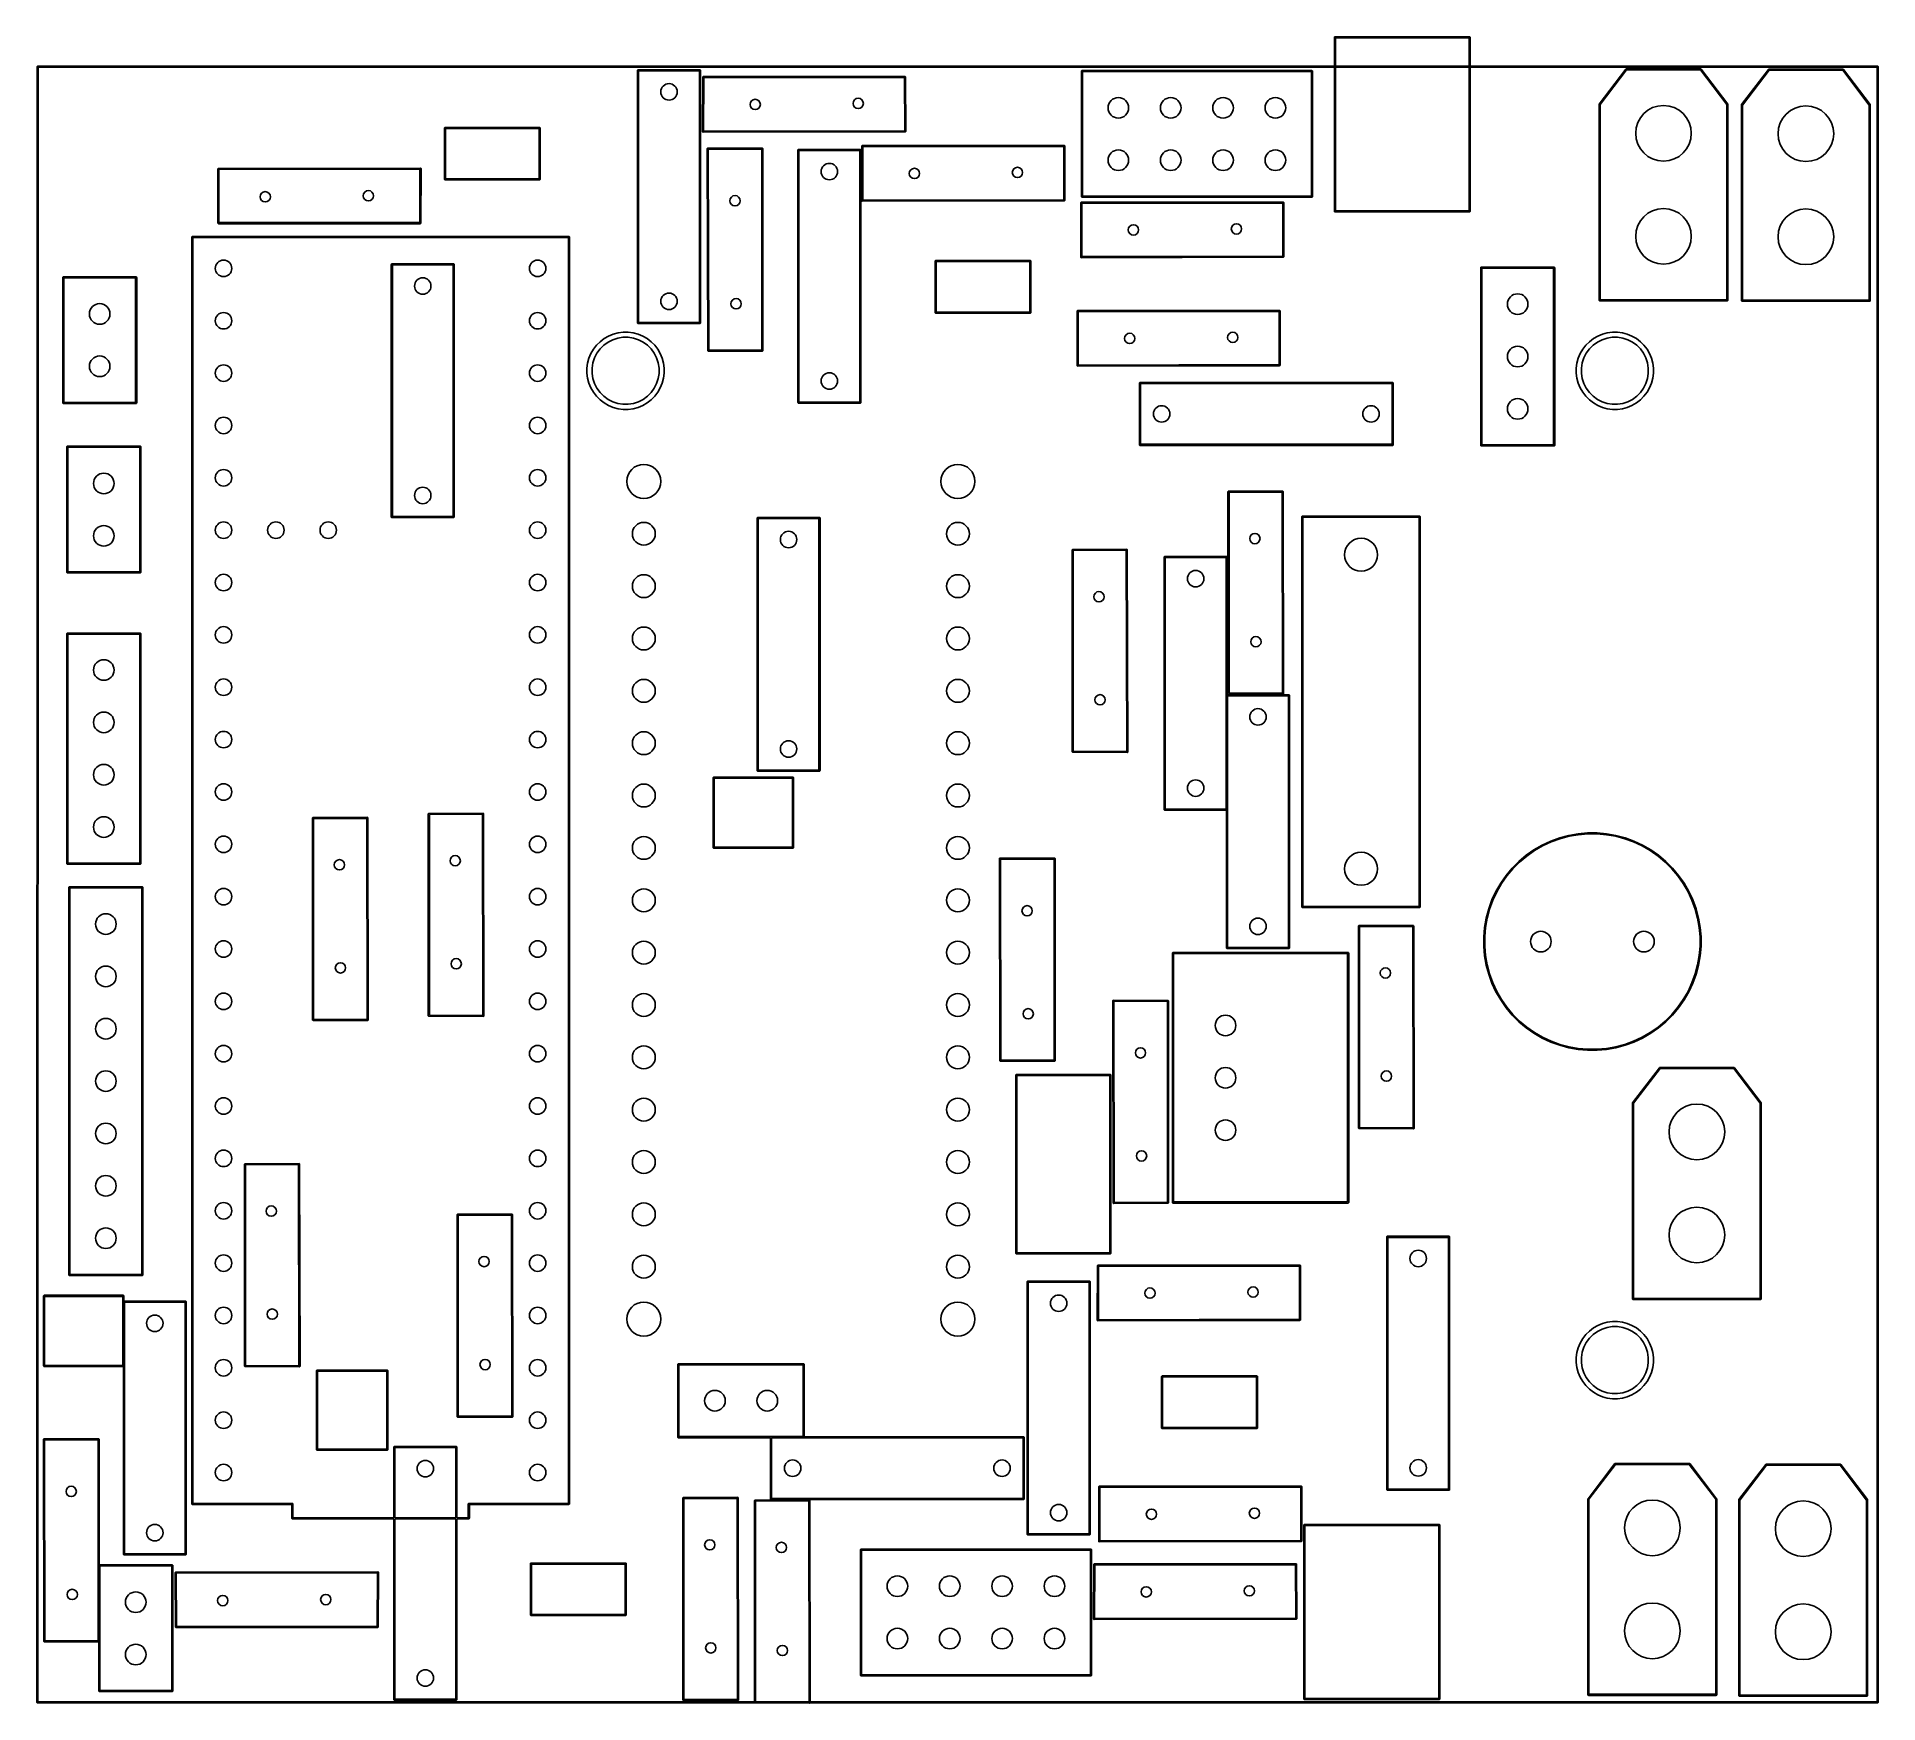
# Model space of a CAD drawing. Extents: x 103.6 to 193, y -144.7 to -63.9.
import ezdxf

# ---------------------------------------------------------------- set-up
doc = ezdxf.new("R2010")
doc.units = 0
doc.layers.add('BLACK', color=7, linetype='CONTINUOUS')

msp = doc.modelspace()

# ---------------------------------------------------------------- linework, layer by layer
at = {"layer": 'BLACK', "linetype": 'CONTINUOUS'}
for p, q in [((166.58, -63.905), (166.581903, -63.895433)), ((166.58, -72.345), (166.58, -63.905)), ((166.581903, -63.895433), (166.595433, -63.881903)), ((166.595433, -63.881903), (166.605, -63.88)), ((166.605, -63.88), (173.145, -63.88)), ((166.63, -63.93), (166.63, -72.32)), ((173.12, -63.93), (166.63, -63.93)), ((173.12, -72.32), (173.12, -63.93)), ((173.145, -63.88), (173.154567, -63.881903)), ((173.154567, -63.881903), (173.168097, -63.895433)), ((173.168097, -63.895433), (173.17, -63.905)), ((173.17, -63.905), (173.17, -72.345)), ((103.625, -144.689997), (103.635, -65.329996)), ((103.635, -65.329996), (103.636902, -65.32044)), ((103.636902, -65.320435), (103.636903, -65.320433)), ((103.636902, -65.32044), (103.636902, -65.320435)), ((103.636903, -65.320433), (103.636904, -65.32043)), ((103.636904, -65.32043), (103.645805, -65.311531)), ((103.645805, -65.311531), (103.650431, -65.306904)), ((103.650431, -65.306904), (103.650433, -65.306903)), ((103.650433, -65.306903), (103.650436, -65.306901)), ((103.650436, -65.306901), (103.650446, -65.306901)), ((103.650446, -65.306901), (103.659998, -65.305)), ((103.659998, -65.305), (192.941097, -65.2961)), ((103.684996, -65.354997), (103.675003, -144.664998)), ((192.9161, -65.346102), (103.684996, -65.354997)), ((132.775, -65.5), (132.776903, -65.490433)), ((132.775, -77.76), (132.775, -65.5)), ((132.776903, -65.490433), (132.790433, -65.476903)), ((132.790433, -65.476903), (132.8, -65.475)), ((132.8, -65.475), (135.8, -65.475)), ((132.825, -65.525), (132.825, -77.735)), ((135.775, -65.525), (132.825, -65.525)), ((135.775, -77.735), (135.775, -65.525)), ((135.8, -65.475), (135.809567, -65.476903)), ((135.809567, -65.476903), (135.823097, -65.490433)), ((135.823097, -65.490433), (135.825, -65.5)), ((135.825, -65.5), (135.825, -77.76)), ((135.924881, -68.479887), (135.933691, -65.829887)), ((135.933691, -65.829887), (135.935626, -65.820326)), ((135.935626, -65.820326), (135.949201, -65.806841)), ((135.949201, -65.806841), (135.950453, -65.806845)), ((135.950453, -65.806845), (135.959881, -65.80497)), ((135.959881, -65.80497), (145.749881, -65.80497)), ((135.983608, -65.85497), (135.974964, -68.454918)), ((145.72638, -65.85497), (135.983608, -65.85497)), ((145.734035, -68.435002), (145.72638, -65.85497)), ((145.749881, -65.80497), (145.759328, -65.806849)), ((145.759328, -65.806849), (145.760804, -65.806845)), ((145.760804, -65.806845), (145.774375, -65.820335)), ((145.774375, -65.820335), (145.776306, -65.829896)), ((145.776306, -65.829896), (145.784109, -68.459712)), ((154.305, -65.545), (154.306903, -65.535433)), ((154.305, -71.635), (154.305, -65.545)), ((154.306903, -65.535433), (154.320433, -65.521903)), ((154.320433, -65.521903), (154.33, -65.52)), ((154.33, -65.52), (165.49, -65.52)), ((154.355, -65.57), (154.355, -71.61)), ((165.465, -65.57), (154.355, -65.57)), ((165.465, -71.61), (165.465, -65.57)), ((165.49, -65.52), (165.499567, -65.521903)), ((165.499567, -65.521903), (165.513097, -65.535433)), ((165.513097, -65.535433), (165.515, -65.545)), ((165.515, -65.545), (165.515, -71.635)), ((179.430141, -67.144814), (180.730141, -65.444814)), ((180.762355, -65.485), (179.475, -67.168463)), ((180.730141, -65.444814), (180.737464, -65.43837)), ((180.737464, -65.43837), (180.739196, -65.438139)), ((180.739196, -65.438139), (180.740433, -65.436903)), ((180.740433, -65.436903), (180.75, -65.435)), ((180.75, -65.435), (184.35, -65.435)), ((184.337646, -65.485), (180.762355, -65.485)), ((185.625, -67.168463), (184.337646, -65.485)), ((184.35, -65.435), (184.359567, -65.436903)), ((184.359567, -65.436903), (184.360802, -65.438138)), ((184.360802, -65.438138), (184.362536, -65.43837)), ((184.362536, -65.43837), (184.369859, -65.444814)), ((184.369859, -65.444814), (185.669859, -67.144813)), ((186.340141, -67.164814), (187.640141, -65.464814)), ((187.672355, -65.505), (186.385, -67.188463)), ((187.640141, -65.464814), (187.647464, -65.45837)), ((187.647464, -65.45837), (187.649196, -65.458139)), ((187.649196, -65.458139), (187.650433, -65.456903)), ((187.650433, -65.456903), (187.66, -65.455)), ((187.66, -65.455), (191.26, -65.455)), ((191.247646, -65.505), (187.672355, -65.505)), ((192.535, -67.188463), (191.247646, -65.505)), ((191.26, -65.455), (191.269567, -65.456903)), ((191.269567, -65.456903), (191.270802, -65.458138)), ((191.270802, -65.458138), (191.272536, -65.45837)), ((191.272536, -65.45837), (191.279859, -65.464814)), ((191.279859, -65.464814), (192.579859, -67.164813)), ((192.9161, -144.661101), (192.9161, -65.346102)), ((192.941097, -65.2961), (192.950664, -65.298002)), ((192.950664, -65.298002), (192.950665, -65.298003)), ((192.950665, -65.298003), (192.950667, -65.298003)), ((192.950667, -65.298003), (192.957664, -65.305)), ((192.957664, -65.305), (192.964196, -65.311531)), ((192.964196, -65.311531), (192.964196, -65.311532)), ((192.964196, -65.311532), (192.964197, -65.311533)), ((192.964197, -65.311533), (192.9661, -65.3211)), ((192.9661, -65.3211), (192.9661, -144.6861)), ((179.425, -67.16), (179.426016, -67.154887)), ((179.425, -76.66), (179.425, -67.16)), ((179.425841, -67.153569), (179.426577, -67.152069)), ((179.426016, -67.154887), (179.425841, -67.153569)), ((179.426577, -67.152069), (179.426903, -67.150433)), ((179.426903, -67.150433), (179.427842, -67.149493)), ((179.427842, -67.149493), (179.430141, -67.144814)), ((179.475, -67.168463), (179.475, -76.635)), ((185.625, -76.635), (185.625, -67.168463)), ((185.669859, -67.144813), (185.672156, -67.149492)), ((185.672156, -67.149492), (185.673097, -67.150433)), ((185.673097, -67.150433), (185.673423, -67.152072)), ((185.673423, -67.152072), (185.674158, -67.153569)), ((185.674158, -67.153569), (185.673982, -67.154885)), ((185.673982, -67.154885), (185.675, -67.16)), ((185.675, -67.16), (185.675, -76.66)), ((186.335, -67.18), (186.336016, -67.174887)), ((186.335, -76.68), (186.335, -67.18)), ((186.335841, -67.173569), (186.336577, -67.172069)), ((186.336016, -67.174887), (186.335841, -67.173569)), ((186.336577, -67.172069), (186.336903, -67.170433)), ((186.336903, -67.170433), (186.337842, -67.169493)), ((186.337842, -67.169493), (186.340141, -67.164814)), ((186.385, -67.188463), (186.385, -76.655)), ((192.535, -76.655), (192.535, -67.188463)), ((192.579859, -67.164813), (192.582156, -67.169492)), ((192.582156, -67.169492), (192.583097, -67.170433)), ((192.583097, -67.170433), (192.583423, -67.172072)), ((192.583423, -67.172072), (192.584158, -67.173569)), ((192.584158, -67.173569), (192.583982, -67.174885)), ((192.583982, -67.174885), (192.585, -67.18)), ((192.585, -67.18), (192.585, -76.68)), ((123.4, -68.3), (123.401903, -68.290433)), ((123.4, -70.8), (123.4, -68.3)), ((123.401903, -68.290433), (123.415433, -68.276903)), ((123.415433, -68.276903), (123.425, -68.275)), ((123.425, -68.275), (128.025, -68.275)), ((123.45, -68.325), (123.45, -70.775)), ((128, -68.325), (123.45, -68.325)), ((128, -70.775), (128, -68.325)), ((128.025, -68.275), (128.034567, -68.276903)), ((128.034567, -68.276903), (128.048097, -68.290433)), ((128.048097, -68.290433), (128.05, -68.3)), ((128.05, -68.3), (128.05, -70.8)), ((135.926752, -68.48946), (135.924881, -68.479887)), ((135.926803, -68.489512), (135.926752, -68.48946)), ((135.926804, -68.489584), (135.926803, -68.489512)), ((135.933481, -68.496234), (135.926804, -68.489584)), ((135.940237, -68.503035), (135.933481, -68.496234)), ((135.94031, -68.503035), (135.940237, -68.503035)), ((135.940361, -68.503086), (135.94031, -68.503035)), ((135.949932, -68.50497), (135.940361, -68.503086)), ((145.750051, -68.48497), (135.949932, -68.50497)), ((135.974964, -68.454918), (145.734035, -68.435002)), ((145.759614, -68.483047), (145.750051, -68.48497)), ((145.759778, -68.482881), (145.759614, -68.483047)), ((145.768744, -68.482855), (145.759778, -68.482881)), ((145.782234, -68.469285), (145.768744, -68.482855)), ((145.784109, -68.459712), (145.782234, -68.469285)), ((136.15503, -69.299992), (136.156914, -69.290421)), ((136.17503, -79.100111), (136.15503, -69.299992)), ((136.156914, -69.290421), (136.156964, -69.29037)), ((136.156964, -69.29037), (136.156965, -69.290297)), ((136.156965, -69.290297), (136.163765, -69.283541)), ((136.163765, -69.283541), (136.170416, -69.276864)), ((136.170416, -69.276864), (136.170487, -69.276863)), ((136.170487, -69.276863), (136.17054, -69.276812)), ((136.17054, -69.276812), (136.180113, -69.274941)), ((136.180113, -69.274941), (138.830113, -69.283751)), ((138.80503, -69.333668), (136.205081, -69.325024)), ((136.205081, -69.325024), (136.224997, -79.084095)), ((138.80503, -79.076439), (138.80503, -69.333668)), ((138.830113, -69.283751), (138.839674, -69.285686)), ((138.839674, -69.285686), (138.853159, -69.299261)), ((138.853159, -69.299261), (138.853154, -69.300513)), ((138.853154, -69.300513), (138.85503, -69.309941)), ((138.85503, -69.309941), (138.85503, -79.099941)), ((140.555, -69.36755), (140.556903, -69.357983)), ((140.555, -81.62755), (140.555, -69.36755)), ((140.556903, -69.357983), (140.570433, -69.344453)), ((140.570433, -69.344453), (140.58, -69.34255)), ((140.58, -69.34255), (143.58, -69.34255)), ((140.605, -69.39255), (140.605, -81.60255)), ((143.555, -69.39255), (140.605, -69.39255)), ((143.555, -81.60255), (143.555, -69.39255)), ((143.58, -69.34255), (143.589567, -69.344453)), ((143.589567, -69.344453), (143.603097, -69.357983)), ((143.603097, -69.357983), (143.605, -69.36755)), ((143.605, -69.36755), (143.605, -81.62755)), ((143.64994, -71.829917), (143.65875, -69.179917)), ((143.65875, -69.179917), (143.660685, -69.170356)), ((143.660685, -69.170356), (143.67426, -69.156871)), ((143.67426, -69.156871), (143.675512, -69.156875)), ((143.675512, -69.156875), (143.68494, -69.155)), ((143.68494, -69.155), (153.47494, -69.155)), ((143.708667, -69.205), (143.700023, -71.804948)), ((153.451439, -69.205), (143.708667, -69.205)), ((153.459094, -71.785032), (153.451439, -69.205)), ((153.47494, -69.155), (153.484387, -69.156879)), ((153.484387, -69.156879), (153.485863, -69.156875)), ((153.485863, -69.156875), (153.499434, -69.170365)), ((153.499434, -69.170365), (153.501365, -69.179926)), ((153.501365, -69.179926), (153.509168, -71.809742)), ((112.405772, -70.290258), (112.407647, -70.280686)), ((112.413575, -72.920075), (112.405772, -70.290258)), ((112.407647, -70.280686), (112.421137, -70.267115)), ((112.421137, -70.267115), (112.430101, -70.267088)), ((112.430101, -70.267088), (112.430267, -70.266923)), ((112.430267, -70.266923), (112.43983, -70.265)), ((112.43983, -70.265), (122.239949, -70.245)), ((122.214916, -70.295051), (112.455845, -70.314967)), ((112.455845, -70.314967), (112.463501, -72.895)), ((122.206273, -72.895), (122.214916, -70.295051)), ((122.239949, -70.245), (122.249519, -70.246884)), ((122.249519, -70.246884), (122.249569, -70.246934)), ((122.249569, -70.246934), (122.249644, -70.246935)), ((122.249644, -70.246935), (122.256492, -70.253828)), ((122.265, -70.270083), (122.25619, -72.920083)), ((122.256492, -70.253828), (122.263077, -70.260386)), ((122.263077, -70.260386), (122.263077, -70.260456)), ((122.263077, -70.260456), (122.263129, -70.260509)), ((122.263129, -70.260509), (122.265, -70.270083)), ((123.401903, -70.809567), (123.4, -70.8)), ((123.415433, -70.823097), (123.401903, -70.809567)), ((123.425, -70.825), (123.415433, -70.823097)), ((128.025, -70.825), (123.425, -70.825)), ((123.45, -70.775), (128, -70.775)), ((128.034567, -70.823097), (128.025, -70.825)), ((128.048097, -70.809567), (128.034567, -70.823097)), ((128.05, -70.8), (128.048097, -70.809567)), ((143.651811, -71.83949), (143.64994, -71.829917)), ((143.651862, -71.839542), (143.651811, -71.83949)), ((143.651863, -71.839614), (143.651862, -71.839542)), ((143.65854, -71.846264), (143.651863, -71.839614)), ((143.665296, -71.853065), (143.65854, -71.846264)), ((143.665369, -71.853065), (143.665296, -71.853065)), ((143.66542, -71.853116), (143.665369, -71.853065)), ((143.674991, -71.855), (143.66542, -71.853116)), ((153.47511, -71.835), (143.674991, -71.855)), ((143.700023, -71.804948), (153.459094, -71.785032)), ((153.484673, -71.833077), (153.47511, -71.835)), ((153.484837, -71.832911), (153.484673, -71.833077)), ((153.493803, -71.832885), (153.484837, -71.832911)), ((153.507293, -71.819315), (153.493803, -71.832885)), ((153.509168, -71.809742), (153.507293, -71.819315)), ((154.274941, -74.569887), (154.283751, -71.919887)), ((154.283751, -71.919887), (154.285686, -71.910326)), ((154.285686, -71.910326), (154.299261, -71.896841)), ((154.299261, -71.896841), (154.300513, -71.896845)), ((154.300513, -71.896845), (154.309941, -71.89497)), ((154.306903, -71.644567), (154.305, -71.635)), ((154.320433, -71.658097), (154.306903, -71.644567)), ((154.309941, -71.89497), (164.099941, -71.89497)), ((154.33, -71.66), (154.320433, -71.658097)), ((154.333668, -71.94497), (154.325024, -74.544918)), ((165.49, -71.66), (154.33, -71.66)), ((164.07644, -71.94497), (154.333668, -71.94497)), ((154.355, -71.61), (165.465, -71.61)), ((164.084095, -74.525002), (164.07644, -71.94497)), ((164.099941, -71.89497), (164.109388, -71.896849)), ((164.109388, -71.896849), (164.110864, -71.896845)), ((164.110864, -71.896845), (164.124435, -71.910335)), ((164.124435, -71.910335), (164.126366, -71.919896)), ((164.126366, -71.919896), (164.134169, -74.549712)), ((165.499567, -71.658097), (165.49, -71.66)), ((165.513097, -71.644567), (165.499567, -71.658097)), ((165.515, -71.635), (165.513097, -71.644567)), ((166.581903, -72.354567), (166.58, -72.345)), ((166.595433, -72.368097), (166.581903, -72.354567)), ((166.63, -72.32), (173.12, -72.32)), ((173.168097, -72.354567), (173.154567, -72.368097)), ((173.17, -72.345), (173.168097, -72.354567)), ((112.415506, -72.929636), (112.413575, -72.920075)), ((112.429077, -72.943126), (112.415506, -72.929636)), ((112.430556, -72.943121), (112.429077, -72.943126)), ((112.44, -72.945), (112.430556, -72.943121)), ((122.23, -72.945), (112.44, -72.945)), ((112.463501, -72.895), (122.206273, -72.895)), ((122.239427, -72.943124), (122.23, -72.945)), ((122.24068, -72.943129), (122.239427, -72.943124)), ((122.254255, -72.929644), (122.24068, -72.943129)), ((122.25619, -72.920083), (122.254255, -72.929644)), ((166.605, -72.37), (166.595433, -72.368097)), ((173.145, -72.37), (166.605, -72.37)), ((173.154567, -72.368097), (173.145, -72.37)), ((111.14, -73.595), (111.141903, -73.585433)), ((111.14, -135.055), (111.14, -73.595)), ((111.141903, -73.585433), (111.155433, -73.571903)), ((111.155433, -73.571903), (111.165, -73.57)), ((111.165, -73.57), (129.445, -73.57)), ((111.19, -73.62), (111.19, -135.03)), ((129.42, -73.62), (111.19, -73.62)), ((129.42, -135.03), (129.42, -73.62)), ((129.445, -73.57), (129.454567, -73.571903)), ((129.454567, -73.571903), (129.468097, -73.585433)), ((129.468097, -73.585433), (129.47, -73.595)), ((129.47, -73.595), (129.47, -135.055)), ((120.825, -74.92), (120.826903, -74.910433)), ((120.825, -87.18), (120.825, -74.92)), ((120.826903, -74.910433), (120.840433, -74.896903)), ((120.840433, -74.896903), (120.85, -74.895)), ((120.85, -74.895), (123.85, -74.895)), ((120.875, -74.945), (120.875, -87.155)), ((123.825, -74.945), (120.875, -74.945)), ((123.825, -87.155), (123.825, -74.945)), ((123.85, -74.895), (123.859567, -74.896903)), ((123.859567, -74.896903), (123.873097, -74.910433)), ((123.873097, -74.910433), (123.875, -74.92)), ((123.875, -74.92), (123.875, -87.18)), ((147.205, -74.76), (147.206903, -74.750433)), ((147.205, -77.26), (147.205, -74.76)), ((147.206903, -74.750433), (147.220433, -74.736903)), ((147.220433, -74.736903), (147.23, -74.735)), ((147.23, -74.735), (151.83, -74.735)), ((147.255, -74.785), (147.255, -77.235)), ((151.805, -74.785), (147.255, -74.785)), ((151.805, -77.235), (151.805, -74.785)), ((151.83, -74.735), (151.839567, -74.736903)), ((151.839567, -74.736903), (151.853097, -74.750433)), ((151.853097, -74.750433), (151.855, -74.76)), ((151.855, -74.76), (151.855, -77.26)), ((154.276812, -74.57946), (154.274941, -74.569887)), ((154.276863, -74.579512), (154.276812, -74.57946)), ((154.276864, -74.579584), (154.276863, -74.579512)), ((154.283541, -74.586234), (154.276864, -74.579584)), ((154.290297, -74.593035), (154.283541, -74.586234)), ((154.29037, -74.593035), (154.290297, -74.593035)), ((154.290421, -74.593086), (154.29037, -74.593035)), ((154.299992, -74.59497), (154.290421, -74.593086)), ((164.100111, -74.57497), (154.299992, -74.59497)), ((154.325024, -74.544918), (164.084095, -74.525002)), ((164.109674, -74.573047), (164.100111, -74.57497)), ((164.109838, -74.572881), (164.109674, -74.573047)), ((164.118804, -74.572855), (164.109838, -74.572881)), ((164.132294, -74.559285), (164.118804, -74.572855)), ((164.134169, -74.549712), (164.132294, -74.559285)), ((104.88, -75.555), (104.881903, -75.545433)), ((104.88, -81.645), (104.88, -75.555)), ((104.881903, -75.545433), (104.895433, -75.531903)), ((104.895433, -75.531903), (104.905, -75.53)), ((104.905, -75.53), (108.445, -75.53)), ((104.93, -75.58), (104.93, -81.62)), ((108.42, -75.58), (104.93, -75.58)), ((108.42, -81.62), (108.42, -75.58)), ((108.445, -75.53), (108.454567, -75.531903)), ((108.454567, -75.531903), (108.468097, -75.545433)), ((108.468097, -75.545433), (108.47, -75.555)), ((108.47, -75.555), (108.47, -81.645)), ((173.68, -75.08), (173.681903, -75.070433)), ((173.68, -83.7), (173.68, -75.08)), ((173.681903, -75.070433), (173.695433, -75.056903)), ((173.695433, -75.056903), (173.705, -75.055)), ((173.705, -75.055), (177.245, -75.055)), ((173.73, -75.105), (173.73, -83.675)), ((177.22, -75.105), (173.73, -75.105)), ((177.22, -83.675), (177.22, -75.105)), ((177.245, -75.055), (177.254567, -75.056903)), ((177.254567, -75.056903), (177.268097, -75.070433)), ((177.268097, -75.070433), (177.27, -75.08)), ((177.27, -75.08), (177.27, -83.7)), ((179.426903, -76.669567), (179.425, -76.66)), ((179.440433, -76.683097), (179.426903, -76.669567)), ((179.45, -76.685), (179.440433, -76.683097)), ((185.65, -76.685), (179.45, -76.685)), ((179.475, -76.635), (185.625, -76.635)), ((185.659567, -76.683097), (185.65, -76.685)), ((185.673097, -76.669567), (185.659567, -76.683097)), ((185.675, -76.66), (185.673097, -76.669567)), ((186.336903, -76.689567), (186.335, -76.68)), ((186.350433, -76.703097), (186.336903, -76.689567)), ((186.36, -76.705), (186.350433, -76.703097)), ((192.56, -76.705), (186.36, -76.705)), ((186.385, -76.655), (192.535, -76.655)), ((192.569567, -76.703097), (192.56, -76.705)), ((192.583097, -76.689567), (192.569567, -76.703097)), ((192.585, -76.68), (192.583097, -76.689567)), ((147.206903, -77.269567), (147.205, -77.26)), ((147.220433, -77.283097), (147.206903, -77.269567)), ((147.23, -77.285), (147.220433, -77.283097)), ((151.83, -77.285), (147.23, -77.285)), ((147.255, -77.235), (151.805, -77.235)), ((151.839567, -77.283097), (151.83, -77.285)), ((151.853097, -77.269567), (151.839567, -77.283097)), ((151.855, -77.26), (151.853097, -77.269567)), ((154.095, -79.829917), (154.10381, -77.179917)), ((154.10381, -77.179917), (154.105745, -77.170356)), ((154.105745, -77.170356), (154.11932, -77.156871)), ((154.11932, -77.156871), (154.120572, -77.156875)), ((154.120572, -77.156875), (154.13, -77.155)), ((154.13, -77.155), (163.92, -77.155)), ((154.153727, -77.205), (154.145083, -79.804948)), ((163.896499, -77.205), (154.153727, -77.205)), ((163.904154, -79.785032), (163.896499, -77.205)), ((163.92, -77.155), (163.929447, -77.156879)), ((163.929447, -77.156879), (163.930923, -77.156875)), ((163.930923, -77.156875), (163.944494, -77.170365)), ((163.944494, -77.170365), (163.946425, -77.179926)), ((163.946425, -77.179926), (163.954228, -79.809742)), ((130.953508, -78.669897), (131.148295, -78.520432)), ((131.148295, -78.520432), (131.360924, -78.39767)), ((131.568084, -78.577007), (131.340462, -78.692986)), ((131.360924, -78.39767), (131.587758, -78.303712)), ((131.811047, -78.498063), (131.568084, -78.577007)), ((131.587758, -78.303712), (131.824915, -78.240166)), ((132.063367, -78.4581), (131.811047, -78.498063)), ((131.824915, -78.240166), (132.068338, -78.208119)), ((132.318833, -78.4581), (132.063367, -78.4581)), ((132.068338, -78.208119), (132.313862, -78.208119)), ((132.313862, -78.208119), (132.557285, -78.240166)), ((132.571153, -78.498063), (132.318833, -78.4581)), ((132.557285, -78.240166), (132.794442, -78.303712)), ((132.814116, -78.577007), (132.571153, -78.498063)), ((132.776903, -77.769567), (132.775, -77.76)), ((132.790433, -77.783097), (132.776903, -77.769567)), ((132.8, -77.785), (132.790433, -77.783097)), ((132.794442, -78.303712), (133.021276, -78.39767)), ((135.8, -77.785), (132.8, -77.785)), ((133.041738, -78.692986), (132.814116, -78.577007)), ((132.825, -77.735), (135.775, -77.735)), ((133.021276, -78.39767), (133.233905, -78.520432)), ((133.233905, -78.520432), (133.428692, -78.669897)), ((135.809567, -77.783097), (135.8, -77.785)), ((135.823097, -77.769567), (135.809567, -77.783097)), ((135.825, -77.76), (135.823097, -77.769567)), ((178.953508, -78.669897), (179.148295, -78.520432)), ((179.148295, -78.520432), (179.360924, -78.39767)), ((179.568084, -78.577007), (179.340462, -78.692986)), ((179.360924, -78.39767), (179.587758, -78.303712)), ((179.811047, -78.498063), (179.568084, -78.577007)), ((179.587758, -78.303712), (179.824915, -78.240166)), ((180.063367, -78.4581), (179.811047, -78.498063)), ((179.824915, -78.240166), (180.068338, -78.208119)), ((180.318833, -78.4581), (180.063367, -78.4581)), ((180.068338, -78.208119), (180.313862, -78.208119)), ((180.313862, -78.208119), (180.557285, -78.240166)), ((180.571153, -78.498063), (180.318833, -78.4581)), ((180.557285, -78.240166), (180.794442, -78.303712)), ((180.814116, -78.577007), (180.571153, -78.498063)), ((180.794442, -78.303712), (181.021276, -78.39767)), ((181.041738, -78.692986), (180.814116, -78.577007)), ((181.021276, -78.39767), (181.233905, -78.520432)), ((181.233905, -78.520432), (181.428692, -78.669897)), ((130.350166, -79.714915), (130.413712, -79.477758)), ((130.413712, -79.477758), (130.50767, -79.250924)), ((130.50767, -79.250924), (130.630432, -79.038295)), ((130.687007, -79.458084), (130.608063, -79.701047)), ((130.630432, -79.038295), (130.779897, -78.843508)), ((130.802986, -79.230462), (130.687007, -79.458084)), ((130.779897, -78.843508), (130.953508, -78.669897)), ((130.953145, -79.023786), (130.802986, -79.230462)), ((131.133786, -78.843145), (130.953145, -79.023786)), ((131.340462, -78.692986), (131.133786, -78.843145)), ((133.248414, -78.843145), (133.041738, -78.692986)), ((133.429055, -79.023786), (133.248414, -78.843145)), ((133.428692, -78.669897), (133.602303, -78.843508)), ((133.579214, -79.230462), (133.429055, -79.023786)), ((133.695193, -79.458084), (133.579214, -79.230462)), ((133.602303, -78.843508), (133.751768, -79.038295)), ((133.774137, -79.701047), (133.695193, -79.458084)), ((133.751768, -79.038295), (133.87453, -79.250924)), ((133.87453, -79.250924), (133.968488, -79.477758)), ((133.968488, -79.477758), (134.032034, -79.714915)), ((136.176953, -79.109674), (136.17503, -79.100111)), ((136.177118, -79.109839), (136.176953, -79.109674)), ((136.177145, -79.118804), (136.177118, -79.109839)), ((136.190716, -79.132294), (136.177145, -79.118804)), ((136.200288, -79.134169), (136.190716, -79.132294)), ((138.830105, -79.126366), (136.200288, -79.134169)), ((136.224997, -79.084095), (138.80503, -79.076439)), ((138.839666, -79.124435), (138.830105, -79.126366)), ((138.853156, -79.110864), (138.839666, -79.124435)), ((138.85503, -79.099941), (138.853151, -79.109384)), ((138.853151, -79.109384), (138.853156, -79.110864)), ((178.350166, -79.714915), (178.413712, -79.477758)), ((178.413712, -79.477758), (178.50767, -79.250924)), ((178.50767, -79.250924), (178.630432, -79.038295)), ((178.687007, -79.458084), (178.608063, -79.701047)), ((178.630432, -79.038295), (178.779897, -78.843508)), ((178.802986, -79.230462), (178.687007, -79.458084)), ((178.779897, -78.843508), (178.953508, -78.669897)), ((178.953145, -79.023786), (178.802986, -79.230462)), ((179.133786, -78.843145), (178.953145, -79.023786)), ((179.340462, -78.692986), (179.133786, -78.843145)), ((181.248414, -78.843145), (181.041738, -78.692986)), ((181.429055, -79.023786), (181.248414, -78.843145)), ((181.428692, -78.669897), (181.602303, -78.843508)), ((181.579214, -79.230462), (181.429055, -79.023786)), ((181.695193, -79.458084), (181.579214, -79.230462)), ((181.602303, -78.843508), (181.751768, -79.038295)), ((181.774137, -79.701047), (181.695193, -79.458084)), ((181.751768, -79.038295), (181.87453, -79.250924)), ((181.87453, -79.250924), (181.968488, -79.477758)), ((181.968488, -79.477758), (182.032034, -79.714915)), ((130.318119, -79.958338), (130.318773, -79.953367)), ((130.318119, -80.203862), (130.318119, -79.958338)), ((130.350166, -80.447285), (130.318119, -80.203862)), ((130.318773, -79.953367), (130.350166, -79.714915)), ((130.608063, -79.701047), (130.5681, -79.953367)), ((130.5681, -79.953367), (130.5681, -80.208833)), ((130.5681, -80.208833), (130.608063, -80.461153)), ((133.8141, -79.953367), (133.774137, -79.701047)), ((133.774137, -80.461153), (133.8141, -80.208833)), ((133.8141, -80.208833), (133.8141, -79.953367)), ((134.032034, -79.714915), (134.064081, -79.958338)), ((134.064081, -80.203862), (134.032034, -80.447285)), ((134.064081, -79.958338), (134.064081, -80.203862)), ((154.096871, -79.83949), (154.095, -79.829917)), ((154.096922, -79.839542), (154.096871, -79.83949)), ((154.096923, -79.839614), (154.096922, -79.839542)), ((154.1036, -79.846264), (154.096923, -79.839614)), ((154.110356, -79.853065), (154.1036, -79.846264)), ((154.110429, -79.853065), (154.110356, -79.853065)), ((154.11048, -79.853116), (154.110429, -79.853065)), ((154.120051, -79.855), (154.11048, -79.853116)), ((163.92017, -79.835), (154.120051, -79.855)), ((154.145083, -79.804948), (163.904154, -79.785032)), ((163.929733, -79.833077), (163.92017, -79.835)), ((163.929897, -79.832911), (163.929733, -79.833077)), ((163.938863, -79.832885), (163.929897, -79.832911)), ((163.952353, -79.819315), (163.938863, -79.832885)), ((163.954228, -79.809742), (163.952353, -79.819315)), ((178.318119, -79.958338), (178.318773, -79.953367)), ((178.318119, -80.203862), (178.318119, -79.958338)), ((178.350166, -80.447285), (178.318119, -80.203862)), ((178.318773, -79.953367), (178.350166, -79.714915)), ((178.608063, -79.701047), (178.5681, -79.953367)), ((178.5681, -79.953367), (178.5681, -80.208833)), ((178.5681, -80.208833), (178.608063, -80.461153)), ((181.8141, -79.953367), (181.774137, -79.701047)), ((181.774137, -80.461153), (181.8141, -80.208833)), ((181.8141, -80.208833), (181.8141, -79.953367)), ((182.032034, -79.714915), (182.064081, -79.958338)), ((182.064081, -80.203862), (182.032034, -80.447285)), ((182.064081, -79.958338), (182.064081, -80.203862)), ((130.413712, -80.684442), (130.350166, -80.447285)), ((130.50767, -80.911276), (130.413712, -80.684442)), ((130.630432, -81.123905), (130.50767, -80.911276)), ((130.608063, -80.461153), (130.687007, -80.704116)), ((130.779897, -81.318692), (130.630432, -81.123905)), ((130.687007, -80.704116), (130.802986, -80.931738)), ((130.802986, -80.931738), (130.953145, -81.138414)), ((130.953145, -81.138414), (131.133786, -81.319055)), ((133.248414, -81.319055), (133.429055, -81.138414)), ((133.429055, -81.138414), (133.579214, -80.931738)), ((133.579214, -80.931738), (133.695193, -80.704116)), ((133.751768, -81.123905), (133.602303, -81.318692)), ((133.695193, -80.704116), (133.774137, -80.461153)), ((133.87453, -80.911276), (133.751768, -81.123905)), ((133.968488, -80.684442), (133.87453, -80.911276)), ((134.032034, -80.447285), (133.968488, -80.684442)), ((157.125, -80.675), (157.126903, -80.665433)), ((157.125, -83.675), (157.125, -80.675)), ((157.126903, -80.665433), (157.140433, -80.651903)), ((157.140433, -80.651903), (157.15, -80.65)), ((157.15, -80.65), (169.41, -80.65)), ((157.175, -80.7), (157.175, -83.65)), ((169.385, -80.7), (157.175, -80.7)), ((169.385, -83.65), (169.385, -80.7)), ((169.41, -80.65), (169.419567, -80.651903)), ((169.419567, -80.651903), (169.433097, -80.665433)), ((169.433097, -80.665433), (169.435, -80.675)), ((169.435, -80.675), (169.435, -83.675)), ((178.413712, -80.684442), (178.350166, -80.447285)), ((178.50767, -80.911276), (178.413712, -80.684442)), ((178.630432, -81.123905), (178.50767, -80.911276)), ((178.608063, -80.461153), (178.687007, -80.704116)), ((178.779897, -81.318692), (178.630432, -81.123905)), ((178.687007, -80.704116), (178.802986, -80.931738)), ((178.802986, -80.931738), (178.953145, -81.138414)), ((178.953145, -81.138414), (179.133786, -81.319055)), ((181.248414, -81.319055), (181.429055, -81.138414)), ((181.429055, -81.138414), (181.579214, -80.931738)), ((181.579214, -80.931738), (181.695193, -80.704116)), ((181.751768, -81.123905), (181.602303, -81.318692)), ((181.695193, -80.704116), (181.774137, -80.461153)), ((181.87453, -80.911276), (181.751768, -81.123905)), ((181.968488, -80.684442), (181.87453, -80.911276)), ((182.032034, -80.447285), (181.968488, -80.684442)), ((104.881903, -81.654567), (104.88, -81.645)), ((104.895433, -81.668097), (104.881903, -81.654567)), ((104.905, -81.67), (104.895433, -81.668097)), ((108.445, -81.67), (104.905, -81.67)), ((104.93, -81.62), (108.42, -81.62)), ((108.454567, -81.668097), (108.445, -81.67)), ((108.468097, -81.654567), (108.454567, -81.668097)), ((108.47, -81.645), (108.468097, -81.654567)), ((130.953508, -81.492303), (130.779897, -81.318692)), ((131.148295, -81.641768), (130.953508, -81.492303)), ((131.133786, -81.319055), (131.340462, -81.469214)), ((131.360924, -81.76453), (131.148295, -81.641768)), ((131.340462, -81.469214), (131.568084, -81.585193)), ((131.587758, -81.858488), (131.360924, -81.76453)), ((131.568084, -81.585193), (131.811047, -81.664137)), ((131.824915, -81.922034), (131.587758, -81.858488)), ((131.811047, -81.664137), (132.063367, -81.7041)), ((132.068338, -81.954081), (131.824915, -81.922034)), ((132.063367, -81.7041), (132.318833, -81.7041)), ((132.313862, -81.954081), (132.068338, -81.954081)), ((132.557285, -81.922034), (132.313862, -81.954081)), ((132.318833, -81.7041), (132.571153, -81.664137)), ((132.794442, -81.858488), (132.557285, -81.922034)), ((132.571153, -81.664137), (132.814116, -81.585193)), ((133.021276, -81.76453), (132.794442, -81.858488)), ((132.814116, -81.585193), (133.041738, -81.469214)), ((133.233905, -81.641768), (133.021276, -81.76453)), ((133.041738, -81.469214), (133.248414, -81.319055)), ((133.428692, -81.492303), (133.233905, -81.641768)), ((133.602303, -81.318692), (133.428692, -81.492303)), ((140.556903, -81.637117), (140.555, -81.62755)), ((140.570433, -81.650647), (140.556903, -81.637117)), ((140.58, -81.65255), (140.570433, -81.650647)), ((143.58, -81.65255), (140.58, -81.65255)), ((140.605, -81.60255), (143.555, -81.60255)), ((143.589567, -81.650647), (143.58, -81.65255)), ((143.603097, -81.637117), (143.589567, -81.650647)), ((143.605, -81.62755), (143.603097, -81.637117)), ((178.953508, -81.492303), (178.779897, -81.318692)), ((179.148295, -81.641768), (178.953508, -81.492303)), ((179.133786, -81.319055), (179.340462, -81.469214)), ((179.360924, -81.76453), (179.148295, -81.641768)), ((179.340462, -81.469214), (179.568084, -81.585193)), ((179.587758, -81.858488), (179.360924, -81.76453)), ((179.568084, -81.585193), (179.811047, -81.664137)), ((179.824915, -81.922034), (179.587758, -81.858488)), ((179.811047, -81.664137), (180.063367, -81.7041)), ((180.068338, -81.954081), (179.824915, -81.922034)), ((180.063367, -81.7041), (180.318833, -81.7041)), ((180.313862, -81.954081), (180.068338, -81.954081)), ((180.557285, -81.922034), (180.313862, -81.954081)), ((180.318833, -81.7041), (180.571153, -81.664137)), ((180.794442, -81.858488), (180.557285, -81.922034)), ((180.571153, -81.664137), (180.814116, -81.585193)), ((181.021276, -81.76453), (180.794442, -81.858488)), ((180.814116, -81.585193), (181.041738, -81.469214)), ((181.233905, -81.641768), (181.021276, -81.76453)), ((181.041738, -81.469214), (181.248414, -81.319055)), ((181.428692, -81.492303), (181.233905, -81.641768)), ((181.602303, -81.318692), (181.428692, -81.492303)), ((105.08, -83.77), (105.081903, -83.760433)), ((105.08, -89.86), (105.08, -83.77)), ((105.081903, -83.760433), (105.095433, -83.746903)), ((105.095433, -83.746903), (105.105, -83.745)), ((105.105, -83.745), (108.645, -83.745)), ((105.13, -83.795), (105.13, -89.835)), ((108.62, -83.795), (105.13, -83.795)), ((108.62, -89.835), (108.62, -83.795)), ((108.645, -83.745), (108.654567, -83.746903)), ((108.654567, -83.746903), (108.668097, -83.760433)), ((108.668097, -83.760433), (108.67, -83.77)), ((108.67, -83.77), (108.67, -89.86)), ((157.126903, -83.684567), (157.125, -83.675)), ((157.140433, -83.698097), (157.126903, -83.684567)), ((157.15, -83.7), (157.140433, -83.698097)), ((169.41, -83.7), (157.15, -83.7)), ((157.175, -83.65), (169.385, -83.65)), ((169.419567, -83.698097), (169.41, -83.7)), ((169.433097, -83.684567), (169.419567, -83.698097)), ((169.435, -83.675), (169.433097, -83.684567)), ((173.681903, -83.709567), (173.68, -83.7)), ((173.695433, -83.723097), (173.681903, -83.709567)), ((173.705, -83.725), (173.695433, -83.723097)), ((177.245, -83.725), (173.705, -83.725)), ((173.73, -83.675), (177.22, -83.675)), ((177.254567, -83.723097), (177.245, -83.725)), ((177.268097, -83.709567), (177.254567, -83.723097)), ((177.27, -83.7), (177.268097, -83.709567)), ((161.42, -85.955), (161.421879, -85.945552)), ((161.42, -95.745), (161.42, -85.955)), ((161.421875, -85.944077), (161.435365, -85.930506)), ((161.421879, -85.945552), (161.421875, -85.944077)), ((161.435365, -85.930506), (161.444926, -85.928575)), ((161.444926, -85.928575), (164.074742, -85.920772)), ((164.050032, -85.970845), (161.47, -85.978501)), ((161.47, -85.978501), (161.47, -95.721272)), ((164.069948, -95.729916), (164.050032, -85.970845)), ((164.074742, -85.920772), (164.084315, -85.922647)), ((164.084315, -85.922647), (164.097885, -85.936137)), ((164.097885, -85.936137), (164.097911, -85.945102)), ((164.097911, -85.945102), (164.098077, -85.945267)), ((164.098077, -85.945267), (164.1, -85.95483)), ((164.1, -85.95483), (164.12, -95.754949)), ((120.826903, -87.189567), (120.825, -87.18)), ((120.840433, -87.203097), (120.826903, -87.189567)), ((120.85, -87.205), (120.840433, -87.203097)), ((123.85, -87.205), (120.85, -87.205)), ((120.875, -87.155), (123.825, -87.155)), ((123.859567, -87.203097), (123.85, -87.205)), ((123.873097, -87.189567), (123.859567, -87.203097)), ((123.875, -87.18), (123.873097, -87.189567)), ((138.575, -87.22), (138.576903, -87.210433)), ((138.575, -99.48), (138.575, -87.22)), ((138.576903, -87.210433), (138.590433, -87.196903)), ((138.590433, -87.196903), (138.6, -87.195)), ((138.6, -87.195), (141.6, -87.195)), ((138.625, -87.245), (138.625, -99.455)), ((141.575, -87.245), (138.625, -87.245)), ((141.575, -99.455), (141.575, -87.245)), ((141.6, -87.195), (141.609567, -87.196903)), ((141.609567, -87.196903), (141.623097, -87.210433)), ((141.623097, -87.210433), (141.625, -87.22)), ((141.625, -87.22), (141.625, -99.48)), ((165, -87.155), (165.001903, -87.145433)), ((165, -106.095), (165, -87.155)), ((165.001903, -87.145433), (165.015433, -87.131903)), ((165.015433, -87.131903), (165.025, -87.13)), ((165.025, -87.13), (170.725, -87.13)), ((165.05, -87.18), (165.05, -106.07)), ((170.7, -87.18), (165.05, -87.18)), ((170.7, -106.07), (170.7, -87.18)), ((170.725, -87.13), (170.734567, -87.131903)), ((170.734567, -87.131903), (170.748097, -87.145433)), ((170.748097, -87.145433), (170.75, -87.155)), ((170.75, -87.155), (170.75, -106.095)), ((153.85497, -88.775119), (153.856849, -88.765671)), ((153.85497, -98.565119), (153.85497, -88.775119)), ((153.856845, -88.764196), (153.870335, -88.750625)), ((153.856849, -88.765671), (153.856845, -88.764196)), ((153.870335, -88.750625), (153.879896, -88.748694)), ((153.879896, -88.748694), (156.509712, -88.740891)), ((156.485002, -88.790964), (153.90497, -88.79862)), ((153.90497, -88.79862), (153.90497, -98.541391)), ((156.504918, -98.550035), (156.485002, -88.790964)), ((156.509712, -88.740891), (156.519285, -88.742766)), ((156.519285, -88.742766), (156.532855, -88.756256)), ((156.532855, -88.756256), (156.532881, -88.765221)), ((156.532881, -88.765221), (156.533047, -88.765386)), ((156.533047, -88.765386), (156.53497, -88.774949)), ((156.53497, -88.774949), (156.55497, -98.575068)), ((158.325, -89.12), (158.326903, -89.110433)), ((158.325, -101.38), (158.325, -89.12)), ((158.326903, -89.110433), (158.340433, -89.096903)), ((158.340433, -89.096903), (158.35, -89.095)), ((158.35, -89.095), (161.35, -89.095)), ((158.375, -89.145), (158.375, -101.355)), ((161.325, -89.145), (158.375, -89.145)), ((161.325, -101.355), (161.325, -89.145)), ((161.35, -89.095), (161.359567, -89.096903)), ((161.359567, -89.096903), (161.373097, -89.110433)), ((161.373097, -89.110433), (161.375, -89.12)), ((161.375, -89.12), (161.375, -95.8)), ((105.081903, -89.869567), (105.08, -89.86)), ((105.095433, -89.883097), (105.081903, -89.869567)), ((105.105, -89.885), (105.095433, -89.883097)), ((108.645, -89.885), (105.105, -89.885)), ((105.13, -89.835), (108.62, -89.835)), ((108.654567, -89.883097), (108.645, -89.885)), ((108.668097, -89.869567), (108.654567, -89.883097)), ((108.67, -89.86), (108.668097, -89.869567)), ((105.08, -92.83), (105.081903, -92.820433)), ((105.08, -103.99), (105.08, -92.83)), ((105.081903, -92.820433), (105.095433, -92.806903)), ((105.095433, -92.806903), (105.105, -92.805)), ((105.105, -92.805), (108.645, -92.805)), ((105.13, -92.855), (105.13, -103.965)), ((108.62, -92.855), (105.13, -92.855)), ((108.62, -103.965), (108.62, -92.855)), ((108.645, -92.805), (108.654567, -92.806903)), ((108.654567, -92.806903), (108.668097, -92.820433)), ((108.668097, -92.820433), (108.67, -92.83)), ((108.67, -92.83), (108.67, -103.99)), ((161.375, -95.8), (164.375, -95.8)), ((161.4, -95.85), (161.4, -108.06)), ((164.35, -95.85), (161.4, -95.85)), ((161.421875, -95.754427), (161.42, -95.745)), ((161.421871, -95.75568), (161.421875, -95.754427)), ((161.435356, -95.769255), (161.421871, -95.75568)), ((161.444917, -95.77119), (161.435356, -95.769255)), ((164.094917, -95.78), (161.444917, -95.77119)), ((161.47, -95.721272), (164.069948, -95.729916)), ((164.104491, -95.778129), (164.094917, -95.78)), ((164.104543, -95.778077), (164.104491, -95.778129)), ((164.104614, -95.778077), (164.104543, -95.778077)), ((164.111171, -95.771492), (164.104614, -95.778077)), ((164.118065, -95.764644), (164.111171, -95.771492)), ((164.118116, -95.764519), (164.118065, -95.764569)), ((164.118065, -95.764569), (164.118065, -95.764644)), ((164.12, -95.754949), (164.118116, -95.764519)), ((164.35, -108.06), (164.35, -95.85)), ((164.375, -95.8), (164.384567, -95.801903)), ((164.384567, -95.801903), (164.398097, -95.815433)), ((164.398097, -95.815433), (164.4, -95.825)), ((164.4, -95.825), (164.4, -108.085)), ((153.856845, -98.574546), (153.85497, -98.565119)), ((153.856841, -98.575799), (153.856845, -98.574546)), ((153.870326, -98.589374), (153.856841, -98.575799)), ((153.879887, -98.591309), (153.870326, -98.589374)), ((156.529887, -98.600119), (153.879887, -98.591309)), ((153.90497, -98.541391), (156.504918, -98.550035)), ((156.539461, -98.598248), (156.529887, -98.600119)), ((156.539513, -98.598196), (156.539461, -98.598248)), ((156.539584, -98.598196), (156.539513, -98.598196)), ((156.546141, -98.591611), (156.539584, -98.598196)), ((156.553035, -98.584763), (156.546141, -98.591611)), ((156.553086, -98.584638), (156.553035, -98.584688)), ((156.553035, -98.584688), (156.553035, -98.584763)), ((156.55497, -98.575068), (156.553086, -98.584638)), ((136.4425, -99.825), (136.444403, -99.815433)), ((136.4425, -103.225), (136.4425, -99.825)), ((136.444403, -99.815433), (136.457933, -99.801903)), ((136.457933, -99.801903), (136.4675, -99.8)), ((136.4675, -99.8), (140.3075, -99.8)), ((136.4925, -99.85), (136.4925, -103.2)), ((140.2825, -99.85), (136.4925, -99.85)), ((138.576903, -99.489567), (138.575, -99.48)), ((138.590433, -99.503097), (138.576903, -99.489567)), ((138.6, -99.505), (138.590433, -99.503097)), ((141.6, -99.505), (138.6, -99.505)), ((138.625, -99.455), (141.575, -99.455)), ((140.2825, -103.2), (140.2825, -99.85)), ((140.3075, -99.8), (140.317067, -99.801903)), ((140.317067, -99.801903), (140.330597, -99.815433)), ((140.330597, -99.815433), (140.3325, -99.825)), ((140.3325, -99.825), (140.3325, -103.225)), ((141.609567, -99.503097), (141.6, -99.505)), ((141.623097, -99.489567), (141.609567, -99.503097)), ((141.625, -99.48), (141.623097, -99.489567)), ((117, -101.78), (117.001879, -101.770552)), ((117, -111.57), (117, -101.78)), ((117.001875, -101.769077), (117.015365, -101.755506)), ((117.001879, -101.770552), (117.001875, -101.769077)), ((117.015365, -101.755506), (117.024926, -101.753575)), ((117.024926, -101.753575), (119.654742, -101.745772)), ((119.630032, -101.795845), (117.05, -101.803501)), ((117.05, -101.803501), (117.05, -111.546272)), ((119.649948, -111.554916), (119.630032, -101.795845)), ((119.654742, -101.745772), (119.664315, -101.747647)), ((119.664315, -101.747647), (119.677885, -101.761137)), ((119.677885, -101.761137), (119.677911, -101.770102)), ((119.677911, -101.770102), (119.678077, -101.770267)), ((119.678077, -101.770267), (119.68, -101.77983)), ((119.68, -101.77983), (119.7, -111.579949)), ((122.62, -101.58), (122.621879, -101.570552)), ((122.62, -111.37), (122.62, -101.58)), ((122.621875, -101.569077), (122.635365, -101.555506)), ((122.621879, -101.570552), (122.621875, -101.569077)), ((122.635365, -101.555506), (122.644926, -101.553575)), ((122.644926, -101.553575), (125.274742, -101.545772)), ((125.250032, -101.595845), (122.67, -101.603501)), ((122.67, -101.603501), (122.67, -111.346272)), ((125.269948, -111.354916), (125.250032, -101.595845)), ((125.274742, -101.545772), (125.284315, -101.547647)), ((125.284315, -101.547647), (125.297885, -101.561137)), ((125.297885, -101.561137), (125.297911, -101.570102)), ((125.297911, -101.570102), (125.298077, -101.570267)), ((125.298077, -101.570267), (125.3, -101.57983)), ((125.3, -101.57983), (125.32, -111.379949)), ((158.326903, -101.389567), (158.325, -101.38)), ((158.340433, -101.403097), (158.326903, -101.389567)), ((158.35, -101.405), (158.340433, -101.403097)), ((161.35, -101.405), (158.35, -101.405)), ((158.375, -101.355), (161.325, -101.355)), ((161.35, -108.085), (161.35, -101.405)), ((177.513777, -102.744143), (177.958281, -102.625039)), ((177.968026, -102.668993), (177.527315, -102.787081)), ((177.958281, -102.625039), (178.411474, -102.545128)), ((178.417351, -102.589765), (177.968026, -102.668993)), ((178.411474, -102.545128), (178.869908, -102.505021)), ((178.871872, -102.55), (178.417351, -102.589765)), ((178.869908, -102.505021), (179.330092, -102.505021)), ((179.328128, -102.55), (178.871872, -102.55)), ((179.782649, -102.589765), (179.328128, -102.55)), ((179.330092, -102.505021), (179.788526, -102.545128)), ((180.231974, -102.668993), (179.782649, -102.589765)), ((179.788526, -102.545128), (180.241719, -102.625039)), ((180.672685, -102.787081), (180.231974, -102.668993)), ((180.241719, -102.625039), (180.686223, -102.744143)), ((136.444403, -103.234567), (136.4425, -103.225)), ((136.457933, -103.248097), (136.444403, -103.234567)), ((136.4675, -103.25), (136.457933, -103.248097)), ((140.3075, -103.25), (136.4675, -103.25)), ((136.4925, -103.2), (140.2825, -103.2)), ((140.317067, -103.248097), (140.3075, -103.25)), ((140.330597, -103.234567), (140.317067, -103.248097)), ((140.3325, -103.225), (140.330597, -103.234567)), ((175.536262, -103.885862), (175.888783, -103.590061)), ((175.916191, -103.625779), (175.566678, -103.919056)), ((175.888783, -103.590061), (176.265745, -103.32611)), ((176.289935, -103.364081), (175.916191, -103.625779)), ((176.265745, -103.32611), (176.664276, -103.096018)), ((176.685065, -103.135953), (176.289935, -103.364081)), ((176.664276, -103.096018), (177.081345, -102.901535)), ((177.098574, -102.94313), (176.685065, -103.135953)), ((177.081345, -102.901535), (177.513777, -102.744143)), ((177.527315, -102.787081), (177.098574, -102.94313)), ((181.101426, -102.94313), (180.672685, -102.787081)), ((180.686223, -102.744143), (181.118655, -102.901535)), ((181.514935, -103.135953), (181.101426, -102.94313)), ((181.118655, -102.901535), (181.535724, -103.096018)), ((181.910065, -103.364081), (181.514935, -103.135953)), ((181.535724, -103.096018), (181.934255, -103.32611)), ((182.283809, -103.625779), (181.910065, -103.364081)), ((181.934255, -103.32611), (182.311217, -103.590061)), ((182.633322, -103.919056), (182.283809, -103.625779)), ((182.311217, -103.590061), (182.663738, -103.885862)), ((105.081903, -103.999567), (105.08, -103.99)), ((105.095433, -104.013097), (105.081903, -103.999567)), ((105.105, -104.015), (105.095433, -104.013097)), ((108.645, -104.015), (105.105, -104.015)), ((105.13, -103.965), (108.62, -103.965)), ((108.654567, -104.013097), (108.645, -104.015)), ((108.668097, -103.999567), (108.654567, -104.013097)), ((108.67, -103.99), (108.668097, -103.999567)), ((150.33003, -103.749992), (150.331914, -103.740421)), ((150.35003, -113.550111), (150.33003, -103.749992)), ((150.331914, -103.740421), (150.331964, -103.74037)), ((150.331964, -103.74037), (150.331965, -103.740297)), ((150.331965, -103.740297), (150.338765, -103.733541)), ((150.338765, -103.733541), (150.345416, -103.726864)), ((150.345416, -103.726864), (150.345487, -103.726863)), ((150.345487, -103.726863), (150.34554, -103.726812)), ((150.34554, -103.726812), (150.355113, -103.724941)), ((150.355113, -103.724941), (153.005113, -103.733751)), ((152.98003, -103.783668), (150.380081, -103.775024)), ((150.380081, -103.775024), (150.399997, -113.534095)), ((152.98003, -113.526439), (152.98003, -103.783668)), ((153.005113, -103.733751), (153.014674, -103.735686)), ((153.014674, -103.735686), (153.028159, -103.749261)), ((153.028159, -103.749261), (153.028154, -103.750513)), ((153.028154, -103.750513), (153.03003, -103.759941)), ((153.03003, -103.759941), (153.03003, -113.549941)), ((174.915061, -104.563783), (175.210862, -104.211262)), ((175.244056, -104.241678), (174.950779, -104.591191)), ((175.210862, -104.211262), (175.536262, -103.885862)), ((175.566678, -103.919056), (175.244056, -104.241678)), ((182.955944, -104.241678), (182.633322, -103.919056)), ((182.663738, -103.885862), (182.989138, -104.211262)), ((183.249221, -104.591191), (182.955944, -104.241678)), ((182.989138, -104.211262), (183.284939, -104.563783)), ((105.18, -105.145), (105.181903, -105.135433)), ((105.18, -123.945), (105.18, -105.145)), ((105.181903, -105.135433), (105.195433, -105.121903)), ((105.195433, -105.121903), (105.205, -105.12)), ((105.205, -105.12), (108.745, -105.12)), ((105.23, -105.17), (105.23, -123.92)), ((108.72, -105.17), (105.23, -105.17)), ((108.72, -123.92), (108.72, -105.17)), ((108.745, -105.12), (108.754567, -105.121903)), ((108.754567, -105.121903), (108.768097, -105.135433)), ((108.768097, -105.135433), (108.77, -105.145)), ((108.77, -105.145), (108.77, -123.945)), ((174.226535, -105.756345), (174.421018, -105.339276)), ((174.460953, -105.360065), (174.26813, -105.773574)), ((174.421018, -105.339276), (174.65111, -104.940745)), ((174.689081, -104.964935), (174.460953, -105.360065)), ((174.65111, -104.940745), (174.915061, -104.563783)), ((174.950779, -104.591191), (174.689081, -104.964935)), ((183.510919, -104.964935), (183.249221, -104.591191)), ((183.284939, -104.563783), (183.54889, -104.940745)), ((183.739047, -105.360065), (183.510919, -104.964935)), ((183.54889, -104.940745), (183.778982, -105.339276)), ((183.93187, -105.773574), (183.739047, -105.360065)), ((183.778982, -105.339276), (183.973465, -105.756345)), ((165.001903, -106.104567), (165, -106.095)), ((165.015433, -106.118097), (165.001903, -106.104567)), ((165.025, -106.12), (165.015433, -106.118097)), ((170.725, -106.12), (165.025, -106.12)), ((165.05, -106.07), (170.7, -106.07)), ((170.734567, -106.118097), (170.725, -106.12)), ((170.748097, -106.104567), (170.734567, -106.118097)), ((170.75, -106.095), (170.748097, -106.104567)), ((173.950039, -106.633281), (174.069143, -106.188777)), ((174.112081, -106.202315), (173.993993, -106.643026)), ((174.069143, -106.188777), (174.226535, -105.756345)), ((174.26813, -105.773574), (174.112081, -106.202315)), ((184.087919, -106.202315), (183.93187, -105.773574)), ((183.973465, -105.756345), (184.130857, -106.188777)), ((184.206007, -106.643026), (184.087919, -106.202315)), ((184.130857, -106.188777), (184.249961, -106.633281)), ((167.75, -107.029614), (167.751879, -107.020166)), ((167.75, -116.819614), (167.75, -107.029614)), ((167.751875, -107.018691), (167.765365, -107.00512)), ((167.751879, -107.020166), (167.751875, -107.018691)), ((167.765365, -107.00512), (167.774926, -107.003189)), ((167.774926, -107.003189), (170.404742, -106.995386)), ((170.380032, -107.045459), (167.8, -107.053115)), ((167.8, -107.053115), (167.8, -116.795886)), ((170.399948, -116.80453), (170.380032, -107.045459)), ((170.404742, -106.995386), (170.414315, -106.997261)), ((170.414315, -106.997261), (170.427885, -107.010751)), ((170.427885, -107.010751), (170.427911, -107.019716)), ((170.427911, -107.019716), (170.428077, -107.019881)), ((170.428077, -107.019881), (170.43, -107.029444)), ((170.43, -107.029444), (170.45, -116.829563)), ((173.830021, -107.544908), (173.870128, -107.086474)), ((173.870128, -107.086474), (173.950039, -106.633281)), ((173.914765, -107.092351), (173.875, -107.546872)), ((173.993993, -106.643026), (173.914765, -107.092351)), ((184.285235, -107.092351), (184.206007, -106.643026)), ((184.249961, -106.633281), (184.329872, -107.086474)), ((184.325, -107.546872), (184.285235, -107.092351)), ((184.329872, -107.086474), (184.369979, -107.544908)), ((161.351903, -108.094567), (161.35, -108.085)), ((161.365433, -108.108097), (161.351903, -108.094567)), ((161.4, -108.06), (164.35, -108.06)), ((164.398097, -108.094567), (164.384567, -108.108097)), ((164.4, -108.085), (164.398097, -108.094567)), ((173.830021, -107.546872), (173.830021, -107.544908)), ((173.830021, -108.005092), (173.830021, -107.546872)), ((173.870128, -108.463526), (173.830021, -108.005092)), ((173.875, -107.546872), (173.875, -108.003128)), ((173.875, -108.003128), (173.914765, -108.457649)), ((184.285235, -108.457649), (184.325, -108.003128)), ((184.325, -108.003128), (184.325, -107.546872)), ((184.369979, -108.005092), (184.329872, -108.463526)), ((184.369979, -107.544908), (184.369979, -108.005092)), ((158.725, -108.335), (158.726903, -108.325433)), ((158.725, -120.435), (158.725, -108.335)), ((158.726903, -108.325433), (158.740433, -108.311903)), ((158.740433, -108.311903), (158.75, -108.31)), ((158.75, -108.31), (167.25, -108.31)), ((158.775, -108.36), (158.775, -120.41)), ((167.225, -108.36), (158.775, -108.36)), ((161.375, -108.11), (161.365433, -108.108097)), ((164.375, -108.11), (161.375, -108.11)), ((164.384567, -108.108097), (164.375, -108.11)), ((167.225, -120.41), (167.225, -108.36)), ((167.25, -108.31), (167.259567, -108.311903)), ((167.259567, -108.311903), (167.273097, -108.325433)), ((167.273097, -108.325433), (167.275, -108.335)), ((167.275, -108.335), (167.275, -120.435)), ((173.950039, -108.916719), (173.870128, -108.463526)), ((173.914765, -108.457649), (173.993993, -108.906974)), ((174.069143, -109.361223), (173.950039, -108.916719)), ((173.993993, -108.906974), (174.112081, -109.347685)), ((184.087919, -109.347685), (184.206007, -108.906974)), ((184.249961, -108.916719), (184.130857, -109.361223)), ((184.206007, -108.906974), (184.285235, -108.457649)), ((184.329872, -108.463526), (184.249961, -108.916719)), ((174.226535, -109.793655), (174.069143, -109.361223)), ((174.112081, -109.347685), (174.26813, -109.776426)), ((174.421018, -110.210724), (174.226535, -109.793655)), ((174.26813, -109.776426), (174.460953, -110.189935)), ((183.739047, -110.189935), (183.93187, -109.776426)), ((183.973465, -109.793655), (183.778982, -110.210724)), ((183.93187, -109.776426), (184.087919, -109.347685)), ((184.130857, -109.361223), (183.973465, -109.793655)), ((155.83, -110.645051), (155.831884, -110.63548)), ((155.85, -120.44517), (155.83, -110.645051)), ((155.831884, -110.63548), (155.831934, -110.635429)), ((155.831934, -110.635429), (155.831935, -110.635356)), ((155.831935, -110.635356), (155.838735, -110.6286)), ((155.838735, -110.6286), (155.845386, -110.621923)), ((155.845386, -110.621923), (155.845457, -110.621922)), ((155.845457, -110.621922), (155.84551, -110.621871)), ((155.84551, -110.621871), (155.855083, -110.62)), ((155.855083, -110.62), (158.505083, -110.62881)), ((158.48, -110.678727), (155.880051, -110.670083)), ((155.880051, -110.670083), (155.899967, -120.429154)), ((158.48, -120.421498), (158.48, -110.678727)), ((158.505083, -110.62881), (158.514644, -110.630745)), ((158.514644, -110.630745), (158.528129, -110.64432)), ((158.528129, -110.64432), (158.528124, -110.645572)), ((158.528124, -110.645572), (158.53, -110.655)), ((158.53, -110.655), (158.53, -120.445)), ((174.65111, -110.609255), (174.421018, -110.210724)), ((174.460953, -110.189935), (174.689081, -110.585065)), ((174.915061, -110.986217), (174.65111, -110.609255)), ((174.689081, -110.585065), (174.950779, -110.958809)), ((183.249221, -110.958809), (183.510919, -110.585065)), ((183.54889, -110.609255), (183.284939, -110.986217)), ((183.510919, -110.585065), (183.739047, -110.189935)), ((183.778982, -110.210724), (183.54889, -110.609255)), ((117.001875, -111.579427), (117, -111.57)), ((117.001871, -111.58068), (117.001875, -111.579427)), ((117.015356, -111.594255), (117.001871, -111.58068)), ((117.024917, -111.59619), (117.015356, -111.594255)), ((119.674917, -111.605), (117.024917, -111.59619)), ((117.05, -111.546272), (119.649948, -111.554916)), ((119.684491, -111.603129), (119.674917, -111.605)), ((119.684543, -111.603077), (119.684491, -111.603129)), ((119.684614, -111.603077), (119.684543, -111.603077)), ((119.691171, -111.596492), (119.684614, -111.603077)), ((119.698065, -111.589644), (119.691171, -111.596492)), ((119.698116, -111.589519), (119.698065, -111.589569)), ((119.698065, -111.589569), (119.698065, -111.589644)), ((119.7, -111.579949), (119.698116, -111.589519)), ((122.621875, -111.379427), (122.62, -111.37)), ((122.621871, -111.38068), (122.621875, -111.379427)), ((122.635356, -111.394255), (122.621871, -111.38068)), ((122.644917, -111.39619), (122.635356, -111.394255)), ((125.294917, -111.405), (122.644917, -111.39619)), ((122.67, -111.346272), (125.269948, -111.354916)), ((125.304491, -111.403129), (125.294917, -111.405)), ((125.304543, -111.403077), (125.304491, -111.403129)), ((125.304614, -111.403077), (125.304543, -111.403077)), ((125.311171, -111.396492), (125.304614, -111.403077)), ((125.318065, -111.389644), (125.311171, -111.396492)), ((125.318116, -111.389519), (125.318065, -111.389569)), ((125.318065, -111.389569), (125.318065, -111.389644)), ((125.32, -111.379949), (125.318116, -111.389519)), ((175.210862, -111.338738), (174.915061, -110.986217)), ((174.950779, -110.958809), (175.244056, -111.308322)), ((175.536262, -111.664138), (175.210862, -111.338738)), ((175.244056, -111.308322), (175.566678, -111.630944)), ((175.888783, -111.959939), (175.536262, -111.664138)), ((175.566678, -111.630944), (175.916191, -111.924221)), ((182.283809, -111.924221), (182.633322, -111.630944)), ((182.663738, -111.664138), (182.311217, -111.959939)), ((182.633322, -111.630944), (182.955944, -111.308322)), ((182.989138, -111.338738), (182.663738, -111.664138)), ((182.955944, -111.308322), (183.249221, -110.958809)), ((183.284939, -110.986217), (182.989138, -111.338738)), ((176.265745, -112.22389), (175.888783, -111.959939)), ((175.916191, -111.924221), (176.289935, -112.185919)), ((176.664276, -112.453982), (176.265745, -112.22389)), ((176.289935, -112.185919), (176.685065, -112.414047)), ((177.081345, -112.648465), (176.664276, -112.453982)), ((176.685065, -112.414047), (177.098574, -112.60687)), ((181.101426, -112.60687), (181.514935, -112.414047)), ((181.535724, -112.453982), (181.118655, -112.648465)), ((181.514935, -112.414047), (181.910065, -112.185919)), ((181.934255, -112.22389), (181.535724, -112.453982)), ((181.910065, -112.185919), (182.283809, -111.924221)), ((182.311217, -111.959939), (181.934255, -112.22389)), ((177.513777, -112.805857), (177.081345, -112.648465)), ((177.098574, -112.60687), (177.527315, -112.762919)), ((177.958281, -112.924961), (177.513777, -112.805857)), ((177.527315, -112.762919), (177.968026, -112.881007)), ((178.411474, -113.004872), (177.958281, -112.924961)), ((177.968026, -112.881007), (178.417351, -112.960235)), ((178.869908, -113.044979), (178.411474, -113.004872)), ((178.417351, -112.960235), (178.871872, -113)), ((179.330092, -113.044979), (178.869908, -113.044979)), ((178.871872, -113), (179.328128, -113)), ((179.328128, -113), (179.782649, -112.960235)), ((179.788526, -113.004872), (179.330092, -113.044979)), ((179.782649, -112.960235), (180.231974, -112.881007)), ((180.241719, -112.924961), (179.788526, -113.004872)), ((180.231974, -112.881007), (180.672685, -112.762919)), ((180.686223, -112.805857), (180.241719, -112.924961)), ((180.672685, -112.762919), (181.101426, -112.60687)), ((181.118655, -112.648465), (180.686223, -112.805857)), ((150.351953, -113.559674), (150.35003, -113.550111)), ((150.352118, -113.559839), (150.351953, -113.559674)), ((150.352145, -113.568804), (150.352118, -113.559839)), ((150.365716, -113.582294), (150.352145, -113.568804)), ((150.375288, -113.584169), (150.365716, -113.582294)), ((153.005105, -113.576366), (150.375288, -113.584169)), ((150.399997, -113.534095), (152.98003, -113.526439)), ((151.12, -114.255), (151.121903, -114.245433)), ((151.12, -122.895), (151.12, -114.255)), ((151.121903, -114.245433), (151.135433, -114.231903)), ((151.135433, -114.231903), (151.145, -114.23)), ((151.145, -114.23), (155.705, -114.23)), ((151.17, -114.28), (151.17, -122.87)), ((155.68, -114.28), (151.17, -114.28)), ((153.014666, -113.574435), (153.005105, -113.576366)), ((153.028156, -113.560864), (153.014666, -113.574435)), ((153.03003, -113.549941), (153.028151, -113.559384)), ((153.028151, -113.559384), (153.028156, -113.560864)), ((155.68, -122.87), (155.68, -114.28)), ((155.705, -114.23), (155.714567, -114.231903)), ((155.714567, -114.231903), (155.728097, -114.245433)), ((155.728097, -114.245433), (155.73, -114.255)), ((155.73, -114.255), (155.73, -122.895)), ((181.050141, -115.594814), (182.350141, -113.894814)), ((182.382355, -113.935), (181.095, -115.618463)), ((182.350141, -113.894814), (182.357464, -113.88837)), ((182.357464, -113.88837), (182.359196, -113.888139)), ((182.359196, -113.888139), (182.360433, -113.886903)), ((182.360433, -113.886903), (182.37, -113.885)), ((182.37, -113.885), (185.97, -113.885)), ((185.957646, -113.935), (182.382355, -113.935)), ((187.245, -115.618463), (185.957646, -113.935)), ((185.97, -113.885), (185.979567, -113.886903)), ((185.979567, -113.886903), (185.980802, -113.888138)), ((185.980802, -113.888138), (185.982536, -113.88837)), ((185.982536, -113.88837), (185.989859, -113.894814)), ((185.989859, -113.894814), (187.289859, -115.594813)), ((181.045, -115.61), (181.046016, -115.604887)), ((181.045, -125.11), (181.045, -115.61)), ((181.045841, -115.603569), (181.046577, -115.602069)), ((181.046016, -115.604887), (181.045841, -115.603569)), ((181.046577, -115.602069), (181.046903, -115.600433)), ((181.046903, -115.600433), (181.047842, -115.599493)), ((181.047842, -115.599493), (181.050141, -115.594814)), ((181.095, -115.618463), (181.095, -125.085)), ((187.245, -125.085), (187.245, -115.618463)), ((187.289859, -115.594813), (187.292156, -115.599492)), ((187.292156, -115.599492), (187.293097, -115.600433)), ((187.293097, -115.600433), (187.293423, -115.602072)), ((187.293423, -115.602072), (187.294158, -115.603569)), ((187.294158, -115.603569), (187.293982, -115.604885)), ((187.293982, -115.604885), (187.295, -115.61)), ((187.295, -115.61), (187.295, -125.11)), ((167.751875, -116.829041), (167.75, -116.819614)), ((167.751871, -116.830294), (167.751875, -116.829041)), ((167.765356, -116.843869), (167.751871, -116.830294)), ((167.774917, -116.845804), (167.765356, -116.843869)), ((170.424917, -116.854614), (167.774917, -116.845804)), ((167.8, -116.795886), (170.399948, -116.80453)), ((170.434491, -116.852743), (170.424917, -116.854614)), ((170.434543, -116.852691), (170.434491, -116.852743)), ((170.434614, -116.852691), (170.434543, -116.852691)), ((170.441171, -116.846106), (170.434614, -116.852691)), ((170.448065, -116.839258), (170.441171, -116.846106)), ((170.448116, -116.839133), (170.448065, -116.839183)), ((170.448065, -116.839183), (170.448065, -116.839258)), ((170.45, -116.829563), (170.448116, -116.839133)), ((113.695, -118.58), (113.696879, -118.570552)), ((113.695, -128.37), (113.695, -118.58)), ((113.696875, -118.569077), (113.710365, -118.555506)), ((113.696879, -118.570552), (113.696875, -118.569077)), ((113.710365, -118.555506), (113.719926, -118.553575)), ((113.719926, -118.553575), (116.349742, -118.545772)), ((116.325032, -118.595845), (113.745, -118.603501)), ((113.745, -118.603501), (113.745, -128.346272)), ((116.344948, -128.354916), (116.325032, -118.595845)), ((116.349742, -118.545772), (116.359315, -118.547647)), ((116.359315, -118.547647), (116.372885, -118.561137)), ((116.372885, -118.561137), (116.372911, -118.570102)), ((116.372911, -118.570102), (116.373077, -118.570267)), ((116.373077, -118.570267), (116.375, -118.57983)), ((116.375, -118.57983), (116.395, -128.379949)), ((155.851923, -120.454733), (155.85, -120.44517)), ((155.852088, -120.454898), (155.851923, -120.454733)), ((155.852115, -120.463863), (155.852088, -120.454898)), ((155.865686, -120.477353), (155.852115, -120.463863)), ((155.875258, -120.479228), (155.865686, -120.477353)), ((158.505075, -120.471425), (155.875258, -120.479228)), ((155.899967, -120.429154), (158.48, -120.421498)), ((158.514636, -120.469494), (158.505075, -120.471425)), ((158.528126, -120.455923), (158.514636, -120.469494)), ((158.53, -120.445), (158.528121, -120.454443)), ((158.528121, -120.454443), (158.528126, -120.455923)), ((158.726903, -120.444567), (158.725, -120.435)), ((158.740433, -120.458097), (158.726903, -120.444567)), ((158.75, -120.46), (158.740433, -120.458097)), ((167.25, -120.46), (158.75, -120.46)), ((158.775, -120.41), (167.225, -120.41)), ((167.259567, -120.458097), (167.25, -120.46)), ((167.273097, -120.444567), (167.259567, -120.458097)), ((167.275, -120.435), (167.273097, -120.444567)), ((124.02, -121.03), (124.021879, -121.020552)), ((124.02, -130.82), (124.02, -121.03)), ((124.021875, -121.019077), (124.035365, -121.005506)), ((124.021879, -121.020552), (124.021875, -121.019077)), ((124.035365, -121.005506), (124.044926, -121.003575)), ((124.044926, -121.003575), (126.674742, -120.995772)), ((126.650032, -121.045845), (124.07, -121.053501)), ((124.07, -121.053501), (124.07, -130.796272)), ((126.669948, -130.804916), (126.650032, -121.045845)), ((126.674742, -120.995772), (126.684315, -120.997647)), ((126.684315, -120.997647), (126.697885, -121.011137)), ((126.697885, -121.011137), (126.697911, -121.020102)), ((126.697911, -121.020102), (126.698077, -121.020267)), ((126.698077, -121.020267), (126.7, -121.02983)), ((126.7, -121.02983), (126.72, -130.829949)), ((169.125, -122.1), (169.126903, -122.090433)), ((169.125, -134.36), (169.125, -122.1)), ((169.126903, -122.090433), (169.140433, -122.076903)), ((169.140433, -122.076903), (169.15, -122.075)), ((169.15, -122.075), (172.15, -122.075)), ((169.175, -122.125), (169.175, -134.335)), ((172.125, -122.125), (169.175, -122.125)), ((172.125, -134.335), (172.125, -122.125)), ((172.15, -122.075), (172.159567, -122.076903)), ((172.159567, -122.076903), (172.173097, -122.090433)), ((172.173097, -122.090433), (172.175, -122.1)), ((172.175, -122.1), (172.175, -134.36)), ((151.121903, -122.904567), (151.12, -122.895)), ((151.135433, -122.918097), (151.121903, -122.904567)), ((151.145, -122.92), (151.135433, -122.918097)), ((155.705, -122.92), (151.145, -122.92)), ((151.17, -122.87), (155.68, -122.87)), ((155.714567, -122.918097), (155.705, -122.92)), ((155.728097, -122.904567), (155.714567, -122.918097)), ((155.73, -122.895), (155.728097, -122.904567)), ((105.181903, -123.954567), (105.18, -123.945)), ((105.195433, -123.968097), (105.181903, -123.954567)), ((105.205, -123.97), (105.195433, -123.968097)), ((108.745, -123.97), (105.205, -123.97)), ((105.23, -123.92), (108.72, -123.92)), ((108.754567, -123.968097), (108.745, -123.97)), ((108.768097, -123.954567), (108.754567, -123.968097)), ((108.77, -123.945), (108.768097, -123.954567)), ((155.07994, -126.147337), (155.08875, -123.497337)), ((155.08875, -123.497337), (155.090685, -123.487776)), ((155.090685, -123.487776), (155.10426, -123.474291)), ((155.10426, -123.474291), (155.105512, -123.474295)), ((155.105512, -123.474295), (155.11494, -123.47242)), ((155.11494, -123.47242), (164.90494, -123.47242)), ((155.138667, -123.52242), (155.130023, -126.122368)), ((164.881439, -123.52242), (155.138667, -123.52242)), ((164.889094, -126.102452), (164.881439, -123.52242)), ((164.90494, -123.47242), (164.914387, -123.474299)), ((164.914387, -123.474299), (164.915863, -123.474295)), ((164.915863, -123.474295), (164.929434, -123.487785)), ((164.929434, -123.487785), (164.931365, -123.497346)), ((164.931365, -123.497346), (164.939168, -126.127162)), ((103.955, -124.9625), (103.956903, -124.952933)), ((103.955, -128.3625), (103.955, -124.9625)), ((103.956903, -124.952933), (103.970433, -124.939403)), ((103.970433, -124.939403), (103.98, -124.9375)), ((103.98, -124.9375), (107.82, -124.9375)), ((104.005, -124.9875), (104.005, -128.3375)), ((107.795, -124.9875), (104.005, -124.9875)), ((107.795, -128.3375), (107.795, -124.9875)), ((107.82, -124.9375), (107.829567, -124.939403)), ((107.829567, -124.939403), (107.843097, -124.952933)), ((107.843097, -124.952933), (107.845, -124.9625)), ((107.845, -124.9625), (107.845, -125.220994)), ((151.68, -124.27245), (151.681903, -124.262883)), ((151.68, -136.53245), (151.68, -124.27245)), ((151.681903, -124.262883), (151.695433, -124.249353)), ((151.695433, -124.249353), (151.705, -124.24745)), ((151.705, -124.24745), (154.705, -124.24745)), ((151.73, -124.29745), (151.73, -136.50745)), ((154.68, -124.29745), (151.73, -124.29745)), ((154.68, -136.50745), (154.68, -124.29745)), ((154.705, -124.24745), (154.714567, -124.249353)), ((154.714567, -124.249353), (154.728097, -124.262883)), ((154.728097, -124.262883), (154.73, -124.27245)), ((154.73, -124.27245), (154.73, -136.53245)), ((107.845, -125.220994), (107.85, -125.22)), ((107.85, -125.22), (110.85, -125.22)), ((107.875, -125.27), (107.875, -137.48)), ((110.825, -125.27), (107.875, -125.27)), ((110.825, -137.48), (110.825, -125.27)), ((110.85, -125.22), (110.859567, -125.221903)), ((110.859567, -125.221903), (110.873097, -125.235433)), ((110.873097, -125.235433), (110.875, -125.245)), ((110.875, -125.245), (110.875, -137.505)), ((181.046903, -125.119567), (181.045, -125.11)), ((181.060433, -125.133097), (181.046903, -125.119567)), ((181.07, -125.135), (181.060433, -125.133097)), ((187.27, -125.135), (181.07, -125.135)), ((181.095, -125.085), (187.245, -125.085)), ((187.279567, -125.133097), (187.27, -125.135)), ((187.293097, -125.119567), (187.279567, -125.133097)), ((187.295, -125.11), (187.293097, -125.119567)), ((155.081811, -126.15691), (155.07994, -126.147337)), ((155.081862, -126.156962), (155.081811, -126.15691)), ((155.081863, -126.157034), (155.081862, -126.156962)), ((155.08854, -126.163684), (155.081863, -126.157034)), ((155.095296, -126.170485), (155.08854, -126.163684)), ((155.095369, -126.170485), (155.095296, -126.170485)), ((155.09542, -126.170536), (155.095369, -126.170485)), ((155.104991, -126.17242), (155.09542, -126.170536)), ((164.90511, -126.15242), (155.104991, -126.17242)), ((155.130023, -126.122368), (164.889094, -126.102452)), ((164.914673, -126.150497), (164.90511, -126.15242)), ((164.914837, -126.150331), (164.914673, -126.150497)), ((164.923803, -126.150305), (164.914837, -126.150331)), ((164.937293, -126.136735), (164.923803, -126.150305)), ((164.939168, -126.127162), (164.937293, -126.136735)), ((178.630432, -127.038295), (178.779897, -126.843508)), ((178.779897, -126.843508), (178.953508, -126.669897)), ((179.133786, -126.843145), (178.953145, -127.023786)), ((178.953508, -126.669897), (179.148295, -126.520432)), ((179.340462, -126.692986), (179.133786, -126.843145)), ((179.148295, -126.520432), (179.360924, -126.39767)), ((179.568084, -126.577007), (179.340462, -126.692986)), ((179.360924, -126.39767), (179.587758, -126.303712)), ((179.811047, -126.498063), (179.568084, -126.577007)), ((179.587758, -126.303712), (179.824915, -126.240166)), ((180.063367, -126.4581), (179.811047, -126.498063)), ((179.824915, -126.240166), (180.068338, -126.208119)), ((180.318833, -126.4581), (180.063367, -126.4581)), ((180.068338, -126.208119), (180.313862, -126.208119)), ((180.313862, -126.208119), (180.557285, -126.240166)), ((180.571153, -126.498063), (180.318833, -126.4581)), ((180.557285, -126.240166), (180.794442, -126.303712)), ((180.814116, -126.577007), (180.571153, -126.498063)), ((180.794442, -126.303712), (181.021276, -126.39767)), ((181.041738, -126.692986), (180.814116, -126.577007)), ((181.021276, -126.39767), (181.233905, -126.520432)), ((181.248414, -126.843145), (181.041738, -126.692986)), ((181.233905, -126.520432), (181.428692, -126.669897)), ((181.429055, -127.023786), (181.248414, -126.843145)), ((181.428692, -126.669897), (181.602303, -126.843508)), ((181.602303, -126.843508), (181.751768, -127.038295)), ((178.318773, -127.953367), (178.350166, -127.714915)), ((178.350166, -127.714915), (178.413712, -127.477758)), ((178.413712, -127.477758), (178.50767, -127.250924)), ((178.50767, -127.250924), (178.630432, -127.038295)), ((178.608063, -127.701047), (178.5681, -127.953367)), ((178.687007, -127.458084), (178.608063, -127.701047)), ((178.802986, -127.230462), (178.687007, -127.458084)), ((178.953145, -127.023786), (178.802986, -127.230462)), ((181.579214, -127.230462), (181.429055, -127.023786)), ((181.695193, -127.458084), (181.579214, -127.230462)), ((181.774137, -127.701047), (181.695193, -127.458084)), ((181.751768, -127.038295), (181.87453, -127.250924)), ((181.8141, -127.953367), (181.774137, -127.701047)), ((181.87453, -127.250924), (181.968488, -127.477758)), ((181.968488, -127.477758), (182.032034, -127.714915)), ((182.032034, -127.714915), (182.064081, -127.958338)), ((103.956903, -128.372067), (103.955, -128.3625)), ((103.970433, -128.385597), (103.956903, -128.372067)), ((103.98, -128.3875), (103.970433, -128.385597)), ((107.82, -128.3875), (103.98, -128.3875)), ((104.005, -128.3375), (107.795, -128.3375)), ((107.825, -128.386505), (107.82, -128.3875)), ((107.825, -137.505), (107.825, -128.386505)), ((113.696875, -128.379427), (113.695, -128.37)), ((113.696871, -128.38068), (113.696875, -128.379427)), ((113.710356, -128.394255), (113.696871, -128.38068)), ((113.719917, -128.39619), (113.710356, -128.394255)), ((116.369917, -128.405), (113.719917, -128.39619)), ((113.745, -128.346272), (116.344948, -128.354916)), ((116.379491, -128.403129), (116.369917, -128.405)), ((116.379543, -128.403077), (116.379491, -128.403129)), ((116.379614, -128.403077), (116.379543, -128.403077)), ((116.386171, -128.396492), (116.379614, -128.403077)), ((116.393065, -128.389644), (116.386171, -128.396492)), ((116.393116, -128.389519), (116.393065, -128.389569)), ((116.393065, -128.389569), (116.393065, -128.389644)), ((116.395, -128.379949), (116.393116, -128.389519)), ((117.2, -128.5925), (117.201903, -128.582933)), ((117.2, -132.4325), (117.2, -128.5925)), ((117.201903, -128.582933), (117.215433, -128.569403)), ((117.215433, -128.569403), (117.225, -128.5675)), ((117.225, -128.5675), (120.625, -128.5675)), ((117.25, -128.6175), (117.25, -132.4075)), ((120.6, -128.6175), (117.25, -128.6175)), ((120.6, -132.4075), (120.6, -128.6175)), ((120.625, -128.5675), (120.634567, -128.569403)), ((120.634567, -128.569403), (120.648097, -128.582933)), ((120.648097, -128.582933), (120.65, -128.5925)), ((120.65, -128.5925), (120.65, -132.4325)), ((134.72, -128.28), (134.721903, -128.270433)), ((134.72, -131.82), (134.72, -128.28)), ((134.721903, -128.270433), (134.735433, -128.256903)), ((134.735433, -128.256903), (134.745, -128.255)), ((134.745, -128.255), (140.835, -128.255)), ((134.77, -128.305), (134.77, -131.795)), ((140.81, -128.305), (134.77, -128.305)), ((140.81, -131.795), (140.81, -128.305)), ((140.835, -128.255), (140.844567, -128.256903)), ((140.844567, -128.256903), (140.858097, -128.270433)), ((140.858097, -128.270433), (140.86, -128.28)), ((140.86, -128.28), (140.86, -131.8)), ((178.318119, -127.958338), (178.318773, -127.953367)), ((178.318119, -128.203862), (178.318119, -127.958338)), ((178.350166, -128.447285), (178.318119, -128.203862)), ((178.413712, -128.684442), (178.350166, -128.447285)), ((178.5681, -127.953367), (178.5681, -128.208833)), ((178.5681, -128.208833), (178.608063, -128.461153)), ((178.608063, -128.461153), (178.687007, -128.704116)), ((181.695193, -128.704116), (181.774137, -128.461153)), ((181.774137, -128.461153), (181.8141, -128.208833)), ((181.8141, -128.208833), (181.8141, -127.953367)), ((182.032034, -128.447285), (181.968488, -128.684442)), ((182.064081, -128.203862), (182.032034, -128.447285)), ((182.064081, -127.958338), (182.064081, -128.203862)), ((158.2, -128.875), (158.201903, -128.865433)), ((158.2, -131.375), (158.2, -128.875)), ((158.201903, -128.865433), (158.215433, -128.851903)), ((158.215433, -128.851903), (158.225, -128.85)), ((158.225, -128.85), (162.825, -128.85)), ((158.25, -128.9), (158.25, -131.35)), ((162.8, -128.9), (158.25, -128.9)), ((162.8, -131.35), (162.8, -128.9)), ((162.825, -128.85), (162.834567, -128.851903)), ((162.834567, -128.851903), (162.848097, -128.865433)), ((162.848097, -128.865433), (162.85, -128.875)), ((162.85, -128.875), (162.85, -131.375)), ((178.50767, -128.911276), (178.413712, -128.684442)), ((178.630432, -129.123905), (178.50767, -128.911276)), ((178.779897, -129.318692), (178.630432, -129.123905)), ((178.687007, -128.704116), (178.802986, -128.931738)), ((178.953508, -129.492303), (178.779897, -129.318692)), ((178.802986, -128.931738), (178.953145, -129.138414)), ((178.953145, -129.138414), (179.133786, -129.319055)), ((179.148295, -129.641768), (178.953508, -129.492303)), ((179.133786, -129.319055), (179.340462, -129.469214)), ((179.340462, -129.469214), (179.568084, -129.585193)), ((180.814116, -129.585193), (181.041738, -129.469214)), ((181.041738, -129.469214), (181.248414, -129.319055)), ((181.428692, -129.492303), (181.233905, -129.641768)), ((181.248414, -129.319055), (181.429055, -129.138414)), ((181.602303, -129.318692), (181.428692, -129.492303)), ((181.429055, -129.138414), (181.579214, -128.931738)), ((181.579214, -128.931738), (181.695193, -128.704116)), ((181.751768, -129.123905), (181.602303, -129.318692)), ((181.87453, -128.911276), (181.751768, -129.123905)), ((181.968488, -128.684442), (181.87453, -128.911276)), ((179.360924, -129.76453), (179.148295, -129.641768)), ((179.587758, -129.858488), (179.360924, -129.76453)), ((179.568084, -129.585193), (179.811047, -129.664137)), ((179.824915, -129.922034), (179.587758, -129.858488)), ((179.811047, -129.664137), (180.063367, -129.7041)), ((180.068338, -129.954081), (179.824915, -129.922034)), ((180.063367, -129.7041), (180.318833, -129.7041)), ((180.313862, -129.954081), (180.068338, -129.954081)), ((180.557285, -129.922034), (180.313862, -129.954081)), ((180.318833, -129.7041), (180.571153, -129.664137)), ((180.794442, -129.858488), (180.557285, -129.922034)), ((180.571153, -129.664137), (180.814116, -129.585193)), ((181.021276, -129.76453), (180.794442, -129.858488)), ((181.233905, -129.641768), (181.021276, -129.76453)), ((124.021875, -130.829427), (124.02, -130.82)), ((124.021871, -130.83068), (124.021875, -130.829427)), ((124.035356, -130.844255), (124.021871, -130.83068)), ((124.044917, -130.84619), (124.035356, -130.844255)), ((126.694917, -130.855), (124.044917, -130.84619)), ((124.07, -130.796272), (126.669948, -130.804916)), ((126.704491, -130.853129), (126.694917, -130.855)), ((126.704543, -130.853077), (126.704491, -130.853129)), ((126.704614, -130.853077), (126.704543, -130.853077)), ((126.711171, -130.846492), (126.704614, -130.853077)), ((126.718065, -130.839644), (126.711171, -130.846492)), ((126.718116, -130.839519), (126.718065, -130.839569)), ((126.718065, -130.839569), (126.718065, -130.839644)), ((126.72, -130.829949), (126.718116, -130.839519)), ((103.95, -131.920437), (103.951884, -131.910866)), ((103.97, -141.720556), (103.95, -131.920437)), ((103.951884, -131.910866), (103.951934, -131.910815)), ((103.951934, -131.910815), (103.951935, -131.910742)), ((103.951935, -131.910742), (103.958735, -131.903986)), ((103.958735, -131.903986), (103.965386, -131.897309)), ((103.965386, -131.897309), (103.965457, -131.897308)), ((103.965457, -131.897308), (103.96551, -131.897257)), ((103.96551, -131.897257), (103.975083, -131.895386)), ((103.975083, -131.895386), (106.625083, -131.904196)), ((106.6, -131.954113), (104.000051, -131.945469)), ((104.000051, -131.945469), (104.019967, -141.70454)), ((106.6, -141.696884), (106.6, -131.954113)), ((106.625083, -131.904196), (106.634644, -131.906131)), ((106.634644, -131.906131), (106.648129, -131.919706)), ((106.648129, -131.919706), (106.648124, -131.920958)), ((106.648124, -131.920958), (106.65, -131.930386)), ((106.65, -131.930386), (106.65, -138.020994)), ((134.721903, -131.829567), (134.72, -131.82)), ((134.735433, -131.843097), (134.721903, -131.829567)), ((134.745, -131.845), (134.735433, -131.843097)), ((139.22, -131.845), (134.745, -131.845)), ((134.77, -131.795), (140.81, -131.795)), ((139.22, -134.825), (139.22, -131.845)), ((139.27, -131.85), (139.27, -134.8)), ((151.48, -131.85), (139.27, -131.85)), ((140.86, -131.8), (151.505, -131.8)), ((151.48, -134.8), (151.48, -131.85)), ((151.505, -131.8), (151.514567, -131.801903)), ((151.514567, -131.801903), (151.528097, -131.815433)), ((151.528097, -131.815433), (151.53, -131.825)), ((151.53, -131.825), (151.53, -134.825)), ((158.201903, -131.384567), (158.2, -131.375)), ((158.215433, -131.398097), (158.201903, -131.384567)), ((158.225, -131.4), (158.215433, -131.398097)), ((162.825, -131.4), (158.225, -131.4)), ((158.25, -131.35), (162.8, -131.35)), ((162.834567, -131.398097), (162.825, -131.4)), ((162.848097, -131.384567), (162.834567, -131.398097)), ((162.85, -131.375), (162.848097, -131.384567)), ((117.201903, -132.442067), (117.2, -132.4325)), ((117.215433, -132.455597), (117.201903, -132.442067)), ((117.225, -132.4575), (117.215433, -132.455597)), ((120.625, -132.4575), (117.225, -132.4575)), ((117.25, -132.4075), (120.6, -132.4075)), ((120.634567, -132.455597), (120.625, -132.4575)), ((120.648097, -132.442067), (120.634567, -132.455597)), ((120.65, -132.4325), (120.648097, -132.442067)), ((120.95, -132.295), (120.951903, -132.285433)), ((120.95, -135.73), (120.95, -132.295)), ((120.951903, -132.285433), (120.965433, -132.271903)), ((120.965433, -132.271903), (120.975, -132.27)), ((120.975, -132.27), (123.975, -132.27)), ((121, -132.32), (121, -135.73)), ((123.95, -132.32), (121, -132.32)), ((123.95, -135.73), (123.95, -132.32)), ((123.975, -132.27), (123.984567, -132.271903)), ((123.984567, -132.271903), (123.998097, -132.285433)), ((123.998097, -132.285433), (124, -132.295)), ((124, -132.295), (124, -135.73)), ((178.890141, -134.804814), (180.190141, -133.104814)), ((180.190141, -133.104814), (180.197464, -133.09837)), ((180.197464, -133.09837), (180.199196, -133.098139)), ((180.199196, -133.098139), (180.200433, -133.096903)), ((180.200433, -133.096903), (180.21, -133.095)), ((180.21, -133.095), (183.81, -133.095)), ((183.81, -133.095), (183.819567, -133.096903)), ((183.819567, -133.096903), (183.820802, -133.098138)), ((183.820802, -133.098138), (183.822536, -133.09837)), ((183.822536, -133.09837), (183.829859, -133.104814)), ((183.829859, -133.104814), (185.129859, -134.804813)), ((180.222355, -133.145), (178.935, -134.828463)), ((183.797646, -133.145), (180.222355, -133.145)), ((185.085, -134.828463), (183.797646, -133.145)), ((186.210141, -134.844814), (187.510141, -133.144814)), ((187.542355, -133.185), (186.255, -134.868463)), ((187.510141, -133.144814), (187.517464, -133.13837)), ((187.517464, -133.13837), (187.519196, -133.138139)), ((187.519196, -133.138139), (187.520433, -133.136903)), ((187.520433, -133.136903), (187.53, -133.135)), ((187.53, -133.135), (191.13, -133.135)), ((191.117646, -133.185), (187.542355, -133.185)), ((192.405, -134.868463), (191.117646, -133.185)), ((191.13, -133.135), (191.139567, -133.136903)), ((191.139567, -133.136903), (191.140802, -133.138138)), ((191.140802, -133.138138), (191.142536, -133.13837)), ((191.142536, -133.13837), (191.149859, -133.144814)), ((191.149859, -133.144814), (192.449859, -134.844813)), ((134.96997, -134.77261), (134.971849, -134.763162)), ((134.96997, -144.56261), (134.96997, -134.77261)), ((134.971845, -134.761687), (134.985335, -134.748116)), ((134.971849, -134.763162), (134.971845, -134.761687)), ((134.985335, -134.748116), (134.994896, -134.746185)), ((134.994896, -134.746185), (137.624712, -134.738382)), ((137.600002, -134.788455), (135.01997, -134.796111)), ((135.01997, -134.796111), (135.01997, -144.538882)), ((137.619918, -144.547526), (137.600002, -134.788455)), ((137.624712, -134.738382), (137.634285, -134.740257)), ((137.634285, -134.740257), (137.647855, -134.753747)), ((137.647855, -134.753747), (137.647881, -134.762712)), ((137.647881, -134.762712), (137.648047, -134.762877)), ((137.648047, -134.762877), (137.64997, -134.77244)), ((137.64997, -134.77244), (137.66997, -144.572559)), ((138.44497, -134.900059), (138.446849, -134.890611)), ((138.44497, -144.690059), (138.44497, -134.900059)), ((138.446845, -134.889136), (138.460335, -134.875565)), ((138.446849, -134.890611), (138.446845, -134.889136)), ((138.460335, -134.875565), (138.469896, -134.873634)), ((138.469896, -134.873634), (141.099712, -134.865831)), ((139.221903, -134.834567), (139.22, -134.825)), ((139.235433, -134.848097), (139.221903, -134.834567)), ((139.245, -134.85), (139.235433, -134.848097)), ((151.505, -134.85), (139.245, -134.85)), ((139.27, -134.8), (151.48, -134.8)), ((141.099712, -134.865831), (141.109285, -134.867706)), ((141.109285, -134.867706), (141.122855, -134.881196)), ((141.122855, -134.881196), (141.122881, -134.890161)), ((141.122881, -134.890161), (141.123047, -134.890326)), ((141.123047, -134.890326), (141.12497, -134.899889)), ((141.12497, -134.899889), (141.14497, -144.700008)), ((151.514567, -134.848097), (151.505, -134.85)), ((151.528097, -134.834567), (151.514567, -134.848097)), ((151.53, -134.825), (151.528097, -134.834567)), ((155.15, -136.877367), (155.15881, -134.227367)), ((155.15881, -134.227367), (155.160745, -134.217806)), ((155.160745, -134.217806), (155.17432, -134.204321)), ((155.17432, -134.204321), (155.175572, -134.204325)), ((155.175572, -134.204325), (155.185, -134.20245)), ((155.185, -134.20245), (164.975, -134.20245)), ((155.208727, -134.25245), (155.200083, -136.852398)), ((164.951499, -134.25245), (155.208727, -134.25245)), ((164.959154, -136.832482), (164.951499, -134.25245)), ((164.975, -134.20245), (164.984447, -134.204329)), ((164.984447, -134.204329), (164.985923, -134.204325)), ((164.985923, -134.204325), (164.999494, -134.217815)), ((164.999494, -134.217815), (165.001425, -134.227376)), ((165.001425, -134.227376), (165.009228, -136.857192)), ((169.126903, -134.369567), (169.125, -134.36)), ((169.140433, -134.383097), (169.126903, -134.369567)), ((169.15, -134.385), (169.140433, -134.383097)), ((172.15, -134.385), (169.15, -134.385)), ((169.175, -134.335), (172.125, -134.335)), ((172.159567, -134.383097), (172.15, -134.385)), ((172.173097, -134.369567), (172.159567, -134.383097)), ((172.175, -134.36), (172.173097, -134.369567)), ((178.885, -134.82), (178.886016, -134.814887)), ((178.885, -144.32), (178.885, -134.82)), ((178.885841, -134.813569), (178.886577, -134.812069)), ((178.886016, -134.814887), (178.885841, -134.813569)), ((178.886577, -134.812069), (178.886903, -134.810433)), ((178.886903, -134.810433), (178.887842, -134.809493)), ((178.887842, -134.809493), (178.890141, -134.804814)), ((178.935, -134.828463), (178.935, -144.295)), ((185.085, -144.295), (185.085, -134.828463)), ((185.129859, -134.804813), (185.132156, -134.809492)), ((185.132156, -134.809492), (185.133097, -134.810433)), ((185.133097, -134.810433), (185.133423, -134.812072)), ((185.133423, -134.812072), (185.134158, -134.813569)), ((185.134158, -134.813569), (185.133982, -134.814885)), ((185.133982, -134.814885), (185.135, -134.82)), ((185.135, -134.82), (185.135, -144.32)), ((186.205, -134.86), (186.206016, -134.854887)), ((186.205, -144.36), (186.205, -134.86)), ((186.205841, -134.853569), (186.206577, -134.852069)), ((186.206016, -134.854887), (186.205841, -134.853569)), ((186.206577, -134.852069), (186.206903, -134.850433)), ((186.206903, -134.850433), (186.207842, -134.849493)), ((186.207842, -134.849493), (186.210141, -134.844814)), ((186.255, -134.868463), (186.255, -144.335)), ((192.405, -144.335), (192.405, -134.868463)), ((192.449859, -134.844813), (192.452156, -134.849492)), ((192.452156, -134.849492), (192.453097, -134.850433)), ((192.453097, -134.850433), (192.453423, -134.852072)), ((192.453423, -134.852072), (192.454158, -134.853569)), ((192.454158, -134.853569), (192.453982, -134.854885)), ((192.453982, -134.854885), (192.455, -134.86)), ((192.455, -134.86), (192.455, -144.36)), ((111.141903, -135.064567), (111.14, -135.055)), ((111.155433, -135.078097), (111.141903, -135.064567)), ((111.165, -135.08), (111.155433, -135.078097)), ((116, -135.08), (111.165, -135.08)), ((111.19, -135.03), (116.025, -135.03)), ((116, -135.755), (116, -135.08)), ((116.001903, -135.764567), (116, -135.755)), ((116.015433, -135.778097), (116.001903, -135.764567)), ((116.025, -135.78), (116.015433, -135.778097)), ((116.025, -135.03), (116.034567, -135.031903)), ((120.95, -135.78), (116.025, -135.78)), ((116.034567, -135.031903), (116.048097, -135.045433)), ((116.048097, -135.045433), (116.05, -135.055)), ((116.05, -135.055), (116.05, -135.73)), ((116.05, -135.73), (120.95, -135.73)), ((120.95, -144.555), (120.95, -135.78)), ((121, -135.73), (123.95, -135.73)), ((121, -135.78), (121, -144.53)), ((123.95, -135.78), (121, -135.78)), ((123.95, -144.53), (123.95, -135.78)), ((124, -135.73), (124.56, -135.73)), ((124.585, -135.78), (124, -135.78)), ((124, -135.78), (124, -144.555)), ((124.56, -135.055), (124.561903, -135.045433)), ((124.56, -135.73), (124.56, -135.055)), ((124.561903, -135.045433), (124.575433, -135.031903)), ((124.575433, -135.031903), (124.585, -135.03)), ((124.585, -135.03), (129.42, -135.03)), ((124.594567, -135.778097), (124.585, -135.78)), ((124.608097, -135.764567), (124.594567, -135.778097)), ((124.61, -135.755), (124.608097, -135.764567)), ((129.445, -135.08), (124.61, -135.08)), ((124.61, -135.08), (124.61, -135.755)), ((129.454567, -135.078097), (129.445, -135.08)), ((129.468097, -135.064567), (129.454567, -135.078097)), ((129.47, -135.055), (129.468097, -135.064567)), ((141.075002, -134.915904), (138.49497, -134.92356)), ((138.49497, -134.92356), (138.49497, -144.666331)), ((141.094918, -144.674975), (141.075002, -134.915904)), ((151.681903, -136.542017), (151.68, -136.53245)), ((151.695433, -136.555547), (151.681903, -136.542017)), ((151.705, -136.55745), (151.695433, -136.555547)), ((154.705, -136.55745), (151.705, -136.55745)), ((151.73, -136.50745), (154.68, -136.50745)), ((154.714567, -136.555547), (154.705, -136.55745)), ((154.728097, -136.542017), (154.714567, -136.555547)), ((154.73, -136.53245), (154.728097, -136.542017)), ((165.105, -136.08), (165.106903, -136.070433)), ((165.105, -144.52), (165.105, -136.08)), ((165.106903, -136.070433), (165.120433, -136.056903)), ((165.120433, -136.056903), (165.13, -136.055)), ((165.13, -136.055), (171.67, -136.055)), ((165.155, -136.105), (165.155, -144.495)), ((171.645, -136.105), (165.155, -136.105)), ((171.645, -144.495), (171.645, -136.105)), ((171.67, -136.055), (171.679567, -136.056903)), ((171.679567, -136.056903), (171.693097, -136.070433)), ((171.693097, -136.070433), (171.695, -136.08)), ((171.695, -136.08), (171.695, -144.52)), ((107.826903, -137.514567), (107.825, -137.505)), ((107.840433, -137.528097), (107.826903, -137.514567)), ((107.85, -137.53), (107.840433, -137.528097)), ((110.85, -137.53), (107.85, -137.53)), ((107.875, -137.48), (110.825, -137.48)), ((110.859567, -137.528097), (110.85, -137.53)), ((110.873097, -137.514567), (110.859567, -137.528097)), ((110.875, -137.505), (110.873097, -137.514567)), ((143.585, -137.28), (143.586903, -137.270433)), ((143.585, -143.37), (143.585, -137.28)), ((143.586903, -137.270433), (143.600433, -137.256903)), ((143.600433, -137.256903), (143.61, -137.255)), ((143.61, -137.255), (154.77, -137.255)), ((143.635, -137.305), (143.635, -143.345)), ((154.745, -137.305), (143.635, -137.305)), ((154.745, -143.345), (154.745, -137.305)), ((154.77, -137.255), (154.779567, -137.256903)), ((154.779567, -137.256903), (154.793097, -137.270433)), ((154.793097, -137.270433), (154.795, -137.28)), ((154.795, -137.28), (154.795, -143.37)), ((155.151871, -136.88694), (155.15, -136.877367)), ((155.151922, -136.886992), (155.151871, -136.88694)), ((155.151923, -136.887064), (155.151922, -136.886992)), ((155.1586, -136.893714), (155.151923, -136.887064)), ((155.165356, -136.900515), (155.1586, -136.893714)), ((155.165429, -136.900515), (155.165356, -136.900515)), ((155.16548, -136.900566), (155.165429, -136.900515)), ((155.175051, -136.90245), (155.16548, -136.900566)), ((164.97517, -136.88245), (155.175051, -136.90245)), ((155.200083, -136.852398), (164.959154, -136.832482)), ((164.984733, -136.880527), (164.97517, -136.88245)), ((164.984897, -136.880361), (164.984733, -136.880527)), ((164.993863, -136.880335), (164.984897, -136.880361)), ((165.007353, -136.866765), (164.993863, -136.880335)), ((165.009228, -136.857192), (165.007353, -136.866765)), ((106.65, -138.020994), (106.655, -138.02)), ((106.655, -138.02), (110.195, -138.02)), ((106.68, -138.07), (106.68, -144.11)), ((110.17, -138.07), (106.68, -138.07)), ((110.17, -144.11), (110.17, -138.07)), ((110.195, -138.02), (110.204567, -138.021903)), ((110.204567, -138.021903), (110.218097, -138.035433)), ((110.218097, -138.035433), (110.22, -138.045)), ((110.22, -138.045), (110.22, -144.135)), ((110.340832, -138.400288), (110.342707, -138.390716)), ((110.348635, -141.030105), (110.340832, -138.400288)), ((110.342707, -138.390716), (110.356197, -138.377145)), ((110.356197, -138.377145), (110.365161, -138.377118)), ((110.365161, -138.377118), (110.365327, -138.376953)), ((110.365327, -138.376953), (110.37489, -138.37503)), ((110.37489, -138.37503), (120.175009, -138.35503)), ((120.149976, -138.405081), (110.390905, -138.424997)), ((110.390905, -138.424997), (110.398561, -141.00503)), ((120.141333, -141.00503), (120.149976, -138.405081)), ((120.175009, -138.35503), (120.184579, -138.356914)), ((120.184579, -138.356914), (120.184629, -138.356964)), ((120.184629, -138.356964), (120.184704, -138.356965)), ((120.184704, -138.356965), (120.191552, -138.363858)), ((120.20006, -138.380113), (120.19125, -141.030113)), ((120.191552, -138.363858), (120.198137, -138.370416)), ((120.198137, -138.370416), (120.198137, -138.370486)), ((120.198137, -138.370486), (120.198189, -138.370539)), ((120.198189, -138.370539), (120.20006, -138.380113)), ((127.575, -137.95), (127.576903, -137.940433)), ((127.575, -140.45), (127.575, -137.95)), ((127.576903, -137.940433), (127.590433, -137.926903)), ((127.590433, -137.926903), (127.6, -137.925)), ((127.6, -137.925), (132.2, -137.925)), ((127.625, -137.975), (127.625, -140.425)), ((132.175, -137.975), (127.625, -137.975)), ((132.175, -140.425), (132.175, -137.975)), ((132.2, -137.925), (132.209567, -137.926903)), ((132.209567, -137.926903), (132.223097, -137.940433)), ((132.223097, -137.940433), (132.225, -137.95)), ((132.225, -137.95), (132.225, -140.45)), ((154.899941, -140.644887), (154.908751, -137.994887)), ((154.908751, -137.994887), (154.910686, -137.985326)), ((154.910686, -137.985326), (154.924261, -137.971841)), ((154.924261, -137.971841), (154.925513, -137.971845)), ((154.925513, -137.971845), (154.934941, -137.96997)), ((154.934941, -137.96997), (164.724941, -137.96997)), ((154.958668, -138.01997), (154.950024, -140.619918)), ((164.70144, -138.01997), (154.958668, -138.01997)), ((164.709095, -140.600002), (164.70144, -138.01997)), ((164.724941, -137.96997), (164.734388, -137.971849)), ((164.734388, -137.971849), (164.735864, -137.971845)), ((164.735864, -137.971845), (164.749435, -137.985335)), ((164.749435, -137.985335), (164.751366, -137.994896)), ((164.751366, -137.994896), (164.759169, -140.624712)), ((110.350566, -141.039666), (110.348635, -141.030105)), ((110.364137, -141.053156), (110.350566, -141.039666)), ((110.365616, -141.053151), (110.364137, -141.053156)), ((110.37506, -141.05503), (110.365616, -141.053151)), ((120.16506, -141.05503), (110.37506, -141.05503)), ((110.398561, -141.00503), (120.141333, -141.00503)), ((120.174487, -141.053154), (120.16506, -141.05503)), ((120.17574, -141.053159), (120.174487, -141.053154)), ((120.189315, -141.039674), (120.17574, -141.053159)), ((120.19125, -141.030113), (120.189315, -141.039674)), ((127.576903, -140.459567), (127.575, -140.45)), ((127.590433, -140.473097), (127.576903, -140.459567)), ((127.6, -140.475), (127.590433, -140.473097)), ((132.2, -140.475), (127.6, -140.475)), ((127.625, -140.425), (132.175, -140.425)), ((132.209567, -140.473097), (132.2, -140.475)), ((132.223097, -140.459567), (132.209567, -140.473097)), ((132.225, -140.45), (132.223097, -140.459567)), ((154.901812, -140.65446), (154.899941, -140.644887)), ((154.901863, -140.654512), (154.901812, -140.65446)), ((154.901864, -140.654584), (154.901863, -140.654512)), ((154.908541, -140.661234), (154.901864, -140.654584)), ((154.915297, -140.668035), (154.908541, -140.661234)), ((154.91537, -140.668035), (154.915297, -140.668035)), ((154.915421, -140.668086), (154.91537, -140.668035)), ((154.924992, -140.66997), (154.915421, -140.668086)), ((164.725111, -140.64997), (154.924992, -140.66997)), ((154.950024, -140.619918), (164.709095, -140.600002)), ((164.734674, -140.648047), (164.725111, -140.64997)), ((164.734838, -140.647881), (164.734674, -140.648047)), ((164.743804, -140.647855), (164.734838, -140.647881)), ((164.757294, -140.634285), (164.743804, -140.647855)), ((164.759169, -140.624712), (164.757294, -140.634285)), ((103.971923, -141.730119), (103.97, -141.720556)), ((103.972088, -141.730284), (103.971923, -141.730119)), ((103.972115, -141.739249), (103.972088, -141.730284)), ((103.985686, -141.752739), (103.972115, -141.739249)), ((103.995258, -141.754614), (103.985686, -141.752739)), ((106.625075, -141.746811), (103.995258, -141.754614)), ((104.019967, -141.70454), (106.6, -141.696884)), ((106.63, -141.745816), (106.625075, -141.746811)), ((106.63, -144.135), (106.63, -141.745816)), ((143.586903, -143.379567), (143.585, -143.37)), ((143.600433, -143.393097), (143.586903, -143.379567)), ((143.61, -143.395), (143.600433, -143.393097)), ((154.77, -143.395), (143.61, -143.395)), ((143.635, -143.345), (154.745, -143.345)), ((154.779567, -143.393097), (154.77, -143.395)), ((154.793097, -143.379567), (154.779567, -143.393097)), ((154.795, -143.37), (154.793097, -143.379567)), ((103.626902, -144.699564), (103.625, -144.689997)), ((103.626903, -144.699565), (103.626902, -144.699564)), ((103.626903, -144.699568), (103.626903, -144.699565)), ((103.633666, -144.70633), (103.626903, -144.699568)), ((103.64043, -144.713096), (103.633666, -144.70633)), ((103.640433, -144.713096), (103.64043, -144.713096)), ((103.640434, -144.713097), (103.640433, -144.713096)), ((103.650001, -144.715), (103.640434, -144.713097)), ((192.941101, -144.7111), (103.650001, -144.715)), ((103.675003, -144.664998), (192.9161, -144.661101)), ((106.631903, -144.144567), (106.63, -144.135)), ((106.645433, -144.158097), (106.631903, -144.144567)), ((106.655, -144.16), (106.645433, -144.158097)), ((110.195, -144.16), (106.655, -144.16)), ((106.68, -144.11), (110.17, -144.11)), ((110.204567, -144.158097), (110.195, -144.16)), ((110.218097, -144.144567), (110.204567, -144.158097)), ((110.22, -144.135), (110.218097, -144.144567)), ((120.951903, -144.564567), (120.95, -144.555)), ((120.965433, -144.578097), (120.951903, -144.564567)), ((120.975, -144.58), (120.965433, -144.578097)), ((123.975, -144.58), (120.975, -144.58)), ((121, -144.53), (123.95, -144.53)), ((123.984567, -144.578097), (123.975, -144.58)), ((123.998097, -144.564567), (123.984567, -144.578097)), ((124, -144.555), (123.998097, -144.564567)), ((134.971845, -144.572037), (134.96997, -144.56261)), ((134.971841, -144.57329), (134.971845, -144.572037)), ((134.985326, -144.586865), (134.971841, -144.57329)), ((134.994887, -144.5888), (134.985326, -144.586865)), ((137.644887, -144.59761), (134.994887, -144.5888)), ((135.01997, -144.538882), (137.619918, -144.547526)), ((137.654461, -144.595739), (137.644887, -144.59761)), ((137.654513, -144.595687), (137.654461, -144.595739)), ((137.654584, -144.595687), (137.654513, -144.595687)), ((137.661141, -144.589102), (137.654584, -144.595687)), ((137.668035, -144.582254), (137.661141, -144.589102)), ((137.668086, -144.582129), (137.668035, -144.582179)), ((137.668035, -144.582179), (137.668035, -144.582254)), ((137.66997, -144.572559), (137.668086, -144.582129)), ((138.446845, -144.699486), (138.44497, -144.690059)), ((138.446841, -144.700739), (138.446845, -144.699486)), ((138.460326, -144.714314), (138.446841, -144.700739)), ((138.469887, -144.716249), (138.460326, -144.714314)), ((141.119887, -144.725059), (138.469887, -144.716249)), ((138.49497, -144.666331), (141.094918, -144.674975)), ((141.129461, -144.723188), (141.119887, -144.725059)), ((141.129513, -144.723136), (141.129461, -144.723188)), ((141.129584, -144.723136), (141.129513, -144.723136)), ((141.136141, -144.716551), (141.129584, -144.723136)), ((141.143035, -144.709703), (141.136141, -144.716551)), ((141.143086, -144.709578), (141.143035, -144.709628)), ((141.143035, -144.709628), (141.143035, -144.709703)), ((141.14497, -144.700008), (141.143086, -144.709578)), ((165.106903, -144.529567), (165.105, -144.52)), ((165.120433, -144.543097), (165.106903, -144.529567)), ((165.13, -144.545), (165.120433, -144.543097)), ((171.67, -144.545), (165.13, -144.545)), ((165.155, -144.495), (171.645, -144.495)), ((171.679567, -144.543097), (171.67, -144.545)), ((171.693097, -144.529567), (171.679567, -144.543097)), ((171.695, -144.52), (171.693097, -144.529567)), ((178.886903, -144.329567), (178.885, -144.32)), ((178.900433, -144.343097), (178.886903, -144.329567)), ((178.91, -144.345), (178.900433, -144.343097)), ((185.11, -144.345), (178.91, -144.345)), ((178.935, -144.295), (185.085, -144.295)), ((185.119567, -144.343097), (185.11, -144.345)), ((185.133097, -144.329567), (185.119567, -144.343097)), ((185.135, -144.32), (185.133097, -144.329567)), ((186.206903, -144.369567), (186.205, -144.36)), ((186.220433, -144.383097), (186.206903, -144.369567)), ((186.23, -144.385), (186.220433, -144.383097)), ((192.43, -144.385), (186.23, -144.385)), ((186.255, -144.335), (192.405, -144.335)), ((192.439567, -144.383097), (192.43, -144.385)), ((192.453097, -144.369567), (192.439567, -144.383097)), ((192.455, -144.36), (192.453097, -144.369567)), ((192.950668, -144.709197), (192.941101, -144.7111)), ((192.9603, -144.699564), (192.950668, -144.709197)), ((192.964197, -144.695667), (192.9603, -144.699564)), ((192.9661, -144.6861), (192.964197, -144.695667))]:
    msp.add_line(p, q, dxfattribs=at)
at = {"layer": 'BLACK'}
for centre, radius in [((134.3, -66.55), 0.4), ((134.3, -66.55), 0.4), ((138.479881, -67.15997), 0.25), ((138.479881, -67.15997), 0.25), ((143.479881, -67.10997), 0.25), ((143.479881, -67.10997), 0.25), ((156.1, -67.325), 0.5), ((156.1, -67.325), 0.5), ((158.64, -67.325), 0.5), ((158.64, -67.325), 0.5), ((161.18, -67.325), 0.5), ((161.18, -67.325), 0.5), ((163.72, -67.325), 0.5), ((163.72, -67.325), 0.5), ((182.55, -68.56), 1.35), ((182.55, -68.56), 1.35), ((189.46, -68.58), 1.35), ((189.46, -68.58), 1.35), ((156.1, -69.865), 0.5), ((156.1, -69.865), 0.5), ((158.64, -69.865), 0.5), ((158.64, -69.865), 0.5), ((161.18, -69.865), 0.5), ((161.18, -69.865), 0.5), ((163.72, -69.865), 0.5), ((163.72, -69.865), 0.5), ((142.08, -70.41755), 0.4), ((142.08, -70.41755), 0.4), ((146.20494, -70.51), 0.25), ((146.20494, -70.51), 0.25), ((151.20494, -70.46), 0.25), ((151.20494, -70.46), 0.25), ((114.71, -71.64), 0.25), ((114.71, -71.64), 0.25), ((119.71, -71.59), 0.25), ((119.71, -71.59), 0.25), ((137.50003, -71.829941), 0.25), ((137.50003, -71.829941), 0.25), ((182.55, -73.56), 1.35), ((182.55, -73.56), 1.35), ((189.46, -73.58), 1.35), ((189.46, -73.58), 1.35), ((156.829941, -73.24997), 0.25), ((156.829941, -73.24997), 0.25), ((161.829941, -73.19997), 0.25), ((161.829941, -73.19997), 0.25), ((112.685, -75.115), 0.4), ((112.685, -75.115), 0.4), ((127.925, -75.115), 0.4), ((127.925, -75.115), 0.4), ((122.35, -75.97), 0.4), ((122.35, -75.97), 0.4), ((106.675, -77.325), 0.5), ((106.675, -77.325), 0.5), ((134.3, -76.71), 0.4), ((134.3, -76.71), 0.4), ((137.55003, -76.829941), 0.25), ((137.55003, -76.829941), 0.25), ((175.475, -76.85), 0.5), ((175.475, -76.85), 0.5), ((112.685, -77.655), 0.4), ((112.685, -77.655), 0.4), ((127.925, -77.655), 0.4), ((127.925, -77.655), 0.4), ((156.65, -78.51), 0.25), ((156.65, -78.51), 0.25), ((161.65, -78.46), 0.25), ((161.65, -78.46), 0.25), ((106.675, -79.865), 0.5), ((106.675, -79.865), 0.5), ((175.475, -79.39), 0.5), ((175.475, -79.39), 0.5), ((112.685, -80.195), 0.4), ((112.685, -80.195), 0.4), ((127.925, -80.195), 0.4), ((127.925, -80.195), 0.4), ((142.08, -80.57755), 0.4), ((142.08, -80.57755), 0.4), ((158.2, -82.175), 0.4), ((158.2, -82.175), 0.4), ((168.36, -82.175), 0.4), ((168.36, -82.175), 0.4), ((175.475, -81.93), 0.5), ((175.475, -81.93), 0.5), ((112.685, -82.735), 0.4), ((112.685, -82.735), 0.4), ((127.925, -82.735), 0.4), ((127.925, -82.735), 0.4), ((133.075, -85.45), 0.825), ((133.075, -85.45), 0.825), ((148.315, -85.45), 0.825), ((148.315, -85.45), 0.825), ((106.875, -85.55), 0.5), ((106.875, -85.55), 0.5), ((112.685, -85.275), 0.4), ((112.685, -85.275), 0.4), ((122.35, -86.13), 0.4), ((122.35, -86.13), 0.4), ((127.925, -85.275), 0.4), ((127.925, -85.275), 0.4), ((112.685, -87.815), 0.4), ((112.685, -87.815), 0.4), ((115.225, -87.815), 0.4), ((115.225, -87.815), 0.4), ((117.765, -87.815), 0.4), ((117.765, -87.815), 0.4), ((127.925, -87.815), 0.4), ((127.925, -87.815), 0.4), ((133.075, -87.99), 0.555), ((133.075, -87.99), 0.555), ((148.315, -87.99), 0.555), ((148.315, -87.99), 0.555), ((106.875, -88.09), 0.5), ((106.875, -88.09), 0.5), ((140.1, -88.27), 0.4), ((140.1, -88.27), 0.4), ((162.725, -88.225), 0.25), ((162.725, -88.225), 0.25), ((167.875, -89.005), 0.8), ((167.875, -89.005), 0.8), ((112.685, -90.355), 0.4), ((112.685, -90.355), 0.4), ((127.925, -90.355), 0.4), ((127.925, -90.355), 0.4), ((133.075, -90.53), 0.555), ((133.075, -90.53), 0.555), ((148.315, -90.53), 0.555), ((148.315, -90.53), 0.555), ((159.85, -90.17), 0.4), ((159.85, -90.17), 0.4), ((155.15997, -91.045119), 0.25), ((155.15997, -91.045119), 0.25), ((112.685, -92.895), 0.4), ((112.685, -92.895), 0.4), ((127.925, -92.895), 0.4), ((127.925, -92.895), 0.4), ((133.075, -93.07), 0.555), ((133.075, -93.07), 0.555), ((148.315, -93.07), 0.555), ((148.315, -93.07), 0.555), ((162.775, -93.225), 0.25), ((162.775, -93.225), 0.25), ((106.875, -94.6), 0.5), ((106.875, -94.6), 0.5), ((112.685, -95.435), 0.4), ((112.685, -95.435), 0.4), ((127.925, -95.435), 0.4), ((127.925, -95.435), 0.4), ((133.075, -95.61), 0.555), ((133.075, -95.61), 0.555), ((148.315, -95.61), 0.555), ((148.315, -95.61), 0.555), ((155.20997, -96.045119), 0.25), ((155.20997, -96.045119), 0.25), ((162.875, -96.875), 0.4), ((162.875, -96.875), 0.4), ((106.875, -97.14), 0.5), ((106.875, -97.14), 0.5), ((112.685, -97.975), 0.4), ((112.685, -97.975), 0.4), ((127.925, -97.975), 0.4), ((127.925, -97.975), 0.4), ((133.075, -98.15), 0.555), ((133.075, -98.15), 0.555), ((140.1, -98.43), 0.4), ((140.1, -98.43), 0.4), ((148.315, -98.15), 0.555), ((148.315, -98.15), 0.555), ((106.875, -99.68), 0.5), ((106.875, -99.68), 0.5), ((159.85, -100.33), 0.4), ((159.85, -100.33), 0.4), ((112.685, -100.515), 0.4), ((112.685, -100.515), 0.4), ((127.925, -100.515), 0.4), ((127.925, -100.515), 0.4), ((133.075, -100.69), 0.555), ((133.075, -100.69), 0.555), ((148.315, -100.69), 0.555), ((148.315, -100.69), 0.555), ((106.875, -102.22), 0.5), ((106.875, -102.22), 0.5), ((112.685, -103.055), 0.4), ((112.685, -103.055), 0.4), ((127.925, -103.055), 0.4), ((127.925, -103.055), 0.4), ((133.075, -103.23), 0.555), ((133.075, -103.23), 0.555), ((148.315, -103.23), 0.555), ((148.315, -103.23), 0.555), ((123.925, -103.85), 0.25), ((123.925, -103.85), 0.25), ((167.875, -104.245), 0.8), ((167.875, -104.245), 0.8), ((118.305, -104.05), 0.25), ((118.305, -104.05), 0.25), ((112.685, -105.595), 0.4), ((112.685, -105.595), 0.4), ((127.925, -105.595), 0.4), ((127.925, -105.595), 0.4), ((133.075, -105.77), 0.555), ((133.075, -105.77), 0.555), ((148.315, -105.77), 0.555), ((148.315, -105.77), 0.555), ((151.67503, -106.279941), 0.25), ((151.67503, -106.279941), 0.25), ((106.975, -106.925), 0.5), ((106.975, -106.925), 0.5), ((162.875, -107.035), 0.4), ((162.875, -107.035), 0.4), ((112.685, -108.135), 0.4), ((112.685, -108.135), 0.4), ((127.925, -108.135), 0.4), ((127.925, -108.135), 0.4), ((133.075, -108.31), 0.555), ((133.075, -108.31), 0.555), ((148.315, -108.31), 0.555), ((148.315, -108.31), 0.555), ((176.6, -107.775), 0.5), ((176.6, -107.775), 0.5), ((181.6, -107.775), 0.5), ((181.6, -107.775), 0.5), ((106.975, -109.465), 0.5), ((106.975, -109.465), 0.5), ((118.355, -109.05), 0.25), ((118.355, -109.05), 0.25), ((123.975, -108.85), 0.25), ((123.975, -108.85), 0.25), ((169.055, -109.299614), 0.25), ((169.055, -109.299614), 0.25), ((112.685, -110.675), 0.4), ((112.685, -110.675), 0.4), ((127.925, -110.675), 0.4), ((127.925, -110.675), 0.4), ((133.075, -110.85), 0.555), ((133.075, -110.85), 0.555), ((148.315, -110.85), 0.555), ((148.315, -110.85), 0.555), ((106.975, -112.005), 0.5), ((106.975, -112.005), 0.5), ((151.72503, -111.279941), 0.25), ((151.72503, -111.279941), 0.25), ((161.3, -111.845), 0.5), ((161.3, -111.845), 0.5), ((112.685, -113.215), 0.4), ((112.685, -113.215), 0.4), ((127.925, -113.215), 0.4), ((127.925, -113.215), 0.4), ((133.075, -113.39), 0.555), ((133.075, -113.39), 0.555), ((148.315, -113.39), 0.555), ((148.315, -113.39), 0.555), ((157.175, -113.175), 0.25), ((157.175, -113.175), 0.25), ((106.975, -114.545), 0.5), ((106.975, -114.545), 0.5), ((161.3, -114.385), 0.5), ((161.3, -114.385), 0.5), ((169.105, -114.299614), 0.25), ((169.105, -114.299614), 0.25), ((112.685, -115.755), 0.4), ((112.685, -115.755), 0.4), ((127.925, -115.755), 0.4), ((127.925, -115.755), 0.4), ((133.075, -115.93), 0.555), ((133.075, -115.93), 0.555), ((148.315, -115.93), 0.555), ((148.315, -115.93), 0.555), ((184.17, -117.01), 1.35), ((184.17, -117.01), 1.35), ((106.975, -117.085), 0.5), ((106.975, -117.085), 0.5), ((161.3, -116.925), 0.5), ((161.3, -116.925), 0.5), ((112.685, -118.295), 0.4), ((112.685, -118.295), 0.4), ((127.925, -118.295), 0.4), ((127.925, -118.295), 0.4), ((133.075, -118.47), 0.555), ((133.075, -118.47), 0.555), ((148.315, -118.47), 0.555), ((148.315, -118.47), 0.555), ((157.225, -118.175), 0.25), ((157.225, -118.175), 0.25), ((106.975, -119.625), 0.5), ((106.975, -119.625), 0.5), ((112.685, -120.835), 0.4), ((112.685, -120.835), 0.4), ((115, -120.85), 0.25), ((115, -120.85), 0.25), ((127.925, -120.835), 0.4), ((127.925, -120.835), 0.4), ((133.075, -121.01), 0.555), ((133.075, -121.01), 0.555), ((148.315, -121.01), 0.555), ((148.315, -121.01), 0.555), ((184.17, -122.01), 1.35), ((184.17, -122.01), 1.35), ((106.975, -122.165), 0.5), ((106.975, -122.165), 0.5), ((112.685, -123.375), 0.4), ((112.685, -123.375), 0.4), ((125.325, -123.3), 0.25), ((125.325, -123.3), 0.25), ((127.925, -123.375), 0.4), ((127.925, -123.375), 0.4), ((133.075, -123.55), 0.555), ((133.075, -123.55), 0.555), ((148.315, -123.55), 0.555), ((148.315, -123.55), 0.555), ((170.65, -123.15), 0.4), ((170.65, -123.15), 0.4), ((153.205, -125.32245), 0.4), ((153.205, -125.32245), 0.4), ((157.63494, -124.82742), 0.25), ((157.63494, -124.82742), 0.25), ((162.63494, -124.77742), 0.25), ((162.63494, -124.77742), 0.25), ((109.35, -126.295), 0.4), ((109.35, -126.295), 0.4), ((112.685, -125.915), 0.4), ((112.685, -125.915), 0.4), ((115.05, -125.85), 0.25), ((115.05, -125.85), 0.25), ((127.925, -125.915), 0.4), ((127.925, -125.915), 0.4), ((133.075, -126.09), 0.825), ((133.075, -126.09), 0.825), ((148.315, -126.09), 0.825), ((148.315, -126.09), 0.825), ((112.685, -128.455), 0.4), ((112.685, -128.455), 0.4), ((125.375, -128.3), 0.25), ((125.375, -128.3), 0.25), ((127.925, -128.455), 0.4), ((127.925, -128.455), 0.4), ((136.525, -130.05), 0.5), ((136.525, -130.05), 0.5), ((139.065, -130.05), 0.5), ((139.065, -130.05), 0.5), ((112.685, -130.995), 0.4), ((112.685, -130.995), 0.4), ((127.925, -130.995), 0.4), ((127.925, -130.995), 0.4), ((122.475, -133.345), 0.4), ((122.475, -133.345), 0.4), ((140.295, -133.325), 0.4), ((140.295, -133.325), 0.4), ((150.455, -133.325), 0.4), ((150.455, -133.325), 0.4), ((170.65, -133.31), 0.4), ((170.65, -133.31), 0.4), ((112.685, -133.535), 0.4), ((112.685, -133.535), 0.4), ((127.925, -133.535), 0.4), ((127.925, -133.535), 0.4), ((105.295, -134.450386), 0.25), ((105.295, -134.450386), 0.25), ((182.01, -136.22), 1.35), ((182.01, -136.22), 1.35), ((153.205, -135.48245), 0.4), ((153.205, -135.48245), 0.4), ((157.705, -135.55745), 0.25), ((157.705, -135.55745), 0.25), ((162.705, -135.50745), 0.25), ((162.705, -135.50745), 0.25), ((189.33, -136.26), 1.35), ((189.33, -136.26), 1.35), ((109.35, -136.455), 0.4), ((109.35, -136.455), 0.4), ((136.27497, -137.04261), 0.25), ((136.27497, -137.04261), 0.25), ((139.74997, -137.170059), 0.25), ((139.74997, -137.170059), 0.25), ((105.345, -139.450386), 0.25), ((105.345, -139.450386), 0.25), ((108.425, -139.825), 0.5), ((108.425, -139.825), 0.5), ((145.38, -139.05), 0.5), ((145.38, -139.05), 0.5), ((147.92, -139.05), 0.5), ((147.92, -139.05), 0.5), ((150.46, -139.05), 0.5), ((150.46, -139.05), 0.5), ((153, -139.05), 0.5), ((153, -139.05), 0.5), ((157.454941, -139.32497), 0.25), ((157.454941, -139.32497), 0.25), ((162.454941, -139.27497), 0.25), ((162.454941, -139.27497), 0.25), ((112.64506, -139.75003), 0.25), ((112.64506, -139.75003), 0.25), ((117.64506, -139.70003), 0.25), ((117.64506, -139.70003), 0.25), ((182.01, -141.22), 1.35), ((182.01, -141.22), 1.35), ((189.33, -141.26), 1.35), ((189.33, -141.26), 1.35), ((145.38, -141.59), 0.5), ((145.38, -141.59), 0.5), ((147.92, -141.59), 0.5), ((147.92, -141.59), 0.5), ((150.46, -141.59), 0.5), ((150.46, -141.59), 0.5), ((153, -141.59), 0.5), ((153, -141.59), 0.5), ((108.425, -142.365), 0.5), ((108.425, -142.365), 0.5), ((136.32497, -142.04261), 0.25), ((136.32497, -142.04261), 0.25), ((139.79997, -142.170059), 0.25), ((139.79997, -142.170059), 0.25), ((122.475, -143.505), 0.4), ((122.475, -143.505), 0.4)]:
    msp.add_circle(centre, radius, dxfattribs=at)
at = {"layer": 'WHITE'}
for centre, radius in [((134.3, -66.55), 0.4), ((138.479881, -67.15997), 0.25), ((143.479881, -67.10997), 0.25), ((156.1, -67.325), 0.5), ((158.64, -67.325), 0.5), ((161.18, -67.325), 0.5), ((163.72, -67.325), 0.5), ((182.55, -68.56), 1.35), ((189.46, -68.58), 1.35), ((156.1, -69.865), 0.5), ((158.64, -69.865), 0.5), ((161.18, -69.865), 0.5), ((163.72, -69.865), 0.5), ((142.08, -70.41755), 0.4), ((146.20494, -70.51), 0.25), ((151.20494, -70.46), 0.25), ((114.71, -71.64), 0.25), ((119.71, -71.59), 0.25), ((137.50003, -71.829941), 0.25), ((182.55, -73.56), 1.35), ((189.46, -73.58), 1.35), ((156.829941, -73.24997), 0.25), ((161.829941, -73.19997), 0.25), ((112.685, -75.115), 0.4), ((127.925, -75.115), 0.4), ((122.35, -75.97), 0.4), ((106.675, -77.325), 0.5), ((134.3, -76.71), 0.4), ((137.55003, -76.829941), 0.25), ((175.475, -76.85), 0.5), ((112.685, -77.655), 0.4), ((127.925, -77.655), 0.4), ((156.65, -78.51), 0.25), ((161.65, -78.46), 0.25), ((106.675, -79.865), 0.5), ((175.475, -79.39), 0.5), ((112.685, -80.195), 0.4), ((127.925, -80.195), 0.4), ((142.08, -80.57755), 0.4), ((158.2, -82.175), 0.4), ((168.36, -82.175), 0.4), ((175.475, -81.93), 0.5), ((112.685, -82.735), 0.4), ((127.925, -82.735), 0.4), ((133.075, -85.45), 0.825), ((148.315, -85.45), 0.825), ((106.875, -85.55), 0.5), ((112.685, -85.275), 0.4), ((122.35, -86.13), 0.4), ((127.925, -85.275), 0.4), ((112.685, -87.815), 0.4), ((115.225, -87.815), 0.4), ((117.765, -87.815), 0.4), ((127.925, -87.815), 0.4), ((133.075, -87.99), 0.555), ((148.315, -87.99), 0.555), ((106.875, -88.09), 0.5), ((140.1, -88.27), 0.4), ((162.725, -88.225), 0.25), ((167.875, -89.005), 0.8), ((112.685, -90.355), 0.4), ((127.925, -90.355), 0.4), ((133.075, -90.53), 0.555), ((148.315, -90.53), 0.555), ((159.85, -90.17), 0.4), ((155.15997, -91.045119), 0.25), ((112.685, -92.895), 0.4), ((127.925, -92.895), 0.4), ((133.075, -93.07), 0.555), ((148.315, -93.07), 0.555), ((162.775, -93.225), 0.25), ((106.875, -94.6), 0.5), ((112.685, -95.435), 0.4), ((127.925, -95.435), 0.4), ((133.075, -95.61), 0.555), ((148.315, -95.61), 0.555), ((155.20997, -96.045119), 0.25), ((162.875, -96.875), 0.4), ((106.875, -97.14), 0.5), ((112.685, -97.975), 0.4), ((127.925, -97.975), 0.4), ((133.075, -98.15), 0.555), ((140.1, -98.43), 0.4), ((148.315, -98.15), 0.555), ((106.875, -99.68), 0.5), ((159.85, -100.33), 0.4), ((112.685, -100.515), 0.4), ((127.925, -100.515), 0.4), ((133.075, -100.69), 0.555), ((148.315, -100.69), 0.555), ((106.875, -102.22), 0.5), ((112.685, -103.055), 0.4), ((127.925, -103.055), 0.4), ((133.075, -103.23), 0.555), ((148.315, -103.23), 0.555), ((123.925, -103.85), 0.25), ((167.875, -104.245), 0.8), ((118.305, -104.05), 0.25), ((112.685, -105.595), 0.4), ((127.925, -105.595), 0.4), ((133.075, -105.77), 0.555), ((148.315, -105.77), 0.555), ((151.67503, -106.279941), 0.25), ((106.975, -106.925), 0.5), ((162.875, -107.035), 0.4), ((112.685, -108.135), 0.4), ((127.925, -108.135), 0.4), ((133.075, -108.31), 0.555), ((148.315, -108.31), 0.555), ((176.6, -107.775), 0.5), ((181.6, -107.775), 0.5), ((106.975, -109.465), 0.5), ((118.355, -109.05), 0.25), ((123.975, -108.85), 0.25), ((169.055, -109.299614), 0.25), ((112.685, -110.675), 0.4), ((127.925, -110.675), 0.4), ((133.075, -110.85), 0.555), ((148.315, -110.85), 0.555), ((106.975, -112.005), 0.5), ((151.72503, -111.279941), 0.25), ((161.3, -111.845), 0.5), ((112.685, -113.215), 0.4), ((127.925, -113.215), 0.4), ((133.075, -113.39), 0.555), ((148.315, -113.39), 0.555), ((157.175, -113.175), 0.25), ((106.975, -114.545), 0.5), ((161.3, -114.385), 0.5), ((169.105, -114.299614), 0.25), ((112.685, -115.755), 0.4), ((127.925, -115.755), 0.4), ((133.075, -115.93), 0.555), ((148.315, -115.93), 0.555), ((184.17, -117.01), 1.35), ((106.975, -117.085), 0.5), ((161.3, -116.925), 0.5), ((112.685, -118.295), 0.4), ((127.925, -118.295), 0.4), ((133.075, -118.47), 0.555), ((148.315, -118.47), 0.555), ((157.225, -118.175), 0.25), ((106.975, -119.625), 0.5), ((112.685, -120.835), 0.4), ((115, -120.85), 0.25), ((127.925, -120.835), 0.4), ((133.075, -121.01), 0.555), ((148.315, -121.01), 0.555), ((184.17, -122.01), 1.35), ((106.975, -122.165), 0.5), ((112.685, -123.375), 0.4), ((125.325, -123.3), 0.25), ((127.925, -123.375), 0.4), ((133.075, -123.55), 0.555), ((148.315, -123.55), 0.555), ((170.65, -123.15), 0.4), ((153.205, -125.32245), 0.4), ((157.63494, -124.82742), 0.25), ((162.63494, -124.77742), 0.25), ((109.35, -126.295), 0.4), ((112.685, -125.915), 0.4), ((115.05, -125.85), 0.25), ((127.925, -125.915), 0.4), ((133.075, -126.09), 0.825), ((148.315, -126.09), 0.825), ((112.685, -128.455), 0.4), ((125.375, -128.3), 0.25), ((127.925, -128.455), 0.4), ((136.525, -130.05), 0.5), ((139.065, -130.05), 0.5), ((112.685, -130.995), 0.4), ((127.925, -130.995), 0.4), ((122.475, -133.345), 0.4), ((140.295, -133.325), 0.4), ((150.455, -133.325), 0.4), ((170.65, -133.31), 0.4), ((112.685, -133.535), 0.4), ((127.925, -133.535), 0.4), ((105.295, -134.450386), 0.25), ((182.01, -136.22), 1.35), ((153.205, -135.48245), 0.4), ((157.705, -135.55745), 0.25), ((162.705, -135.50745), 0.25), ((189.33, -136.26), 1.35), ((109.35, -136.455), 0.4), ((136.27497, -137.04261), 0.25), ((139.74997, -137.170059), 0.25), ((105.345, -139.450386), 0.25), ((108.425, -139.825), 0.5), ((145.38, -139.05), 0.5), ((147.92, -139.05), 0.5), ((150.46, -139.05), 0.5), ((153, -139.05), 0.5), ((157.454941, -139.32497), 0.25), ((162.454941, -139.27497), 0.25), ((112.64506, -139.75003), 0.25), ((117.64506, -139.70003), 0.25), ((182.01, -141.22), 1.35), ((189.33, -141.26), 1.35), ((145.38, -141.59), 0.5), ((147.92, -141.59), 0.5), ((150.46, -141.59), 0.5), ((153, -141.59), 0.5), ((108.425, -142.365), 0.5), ((136.32497, -142.04261), 0.25), ((139.79997, -142.170059), 0.25), ((122.475, -143.505), 0.4)]:
    msp.add_circle(centre, radius, dxfattribs=at)

doc.saveas('drawing.dxf')
